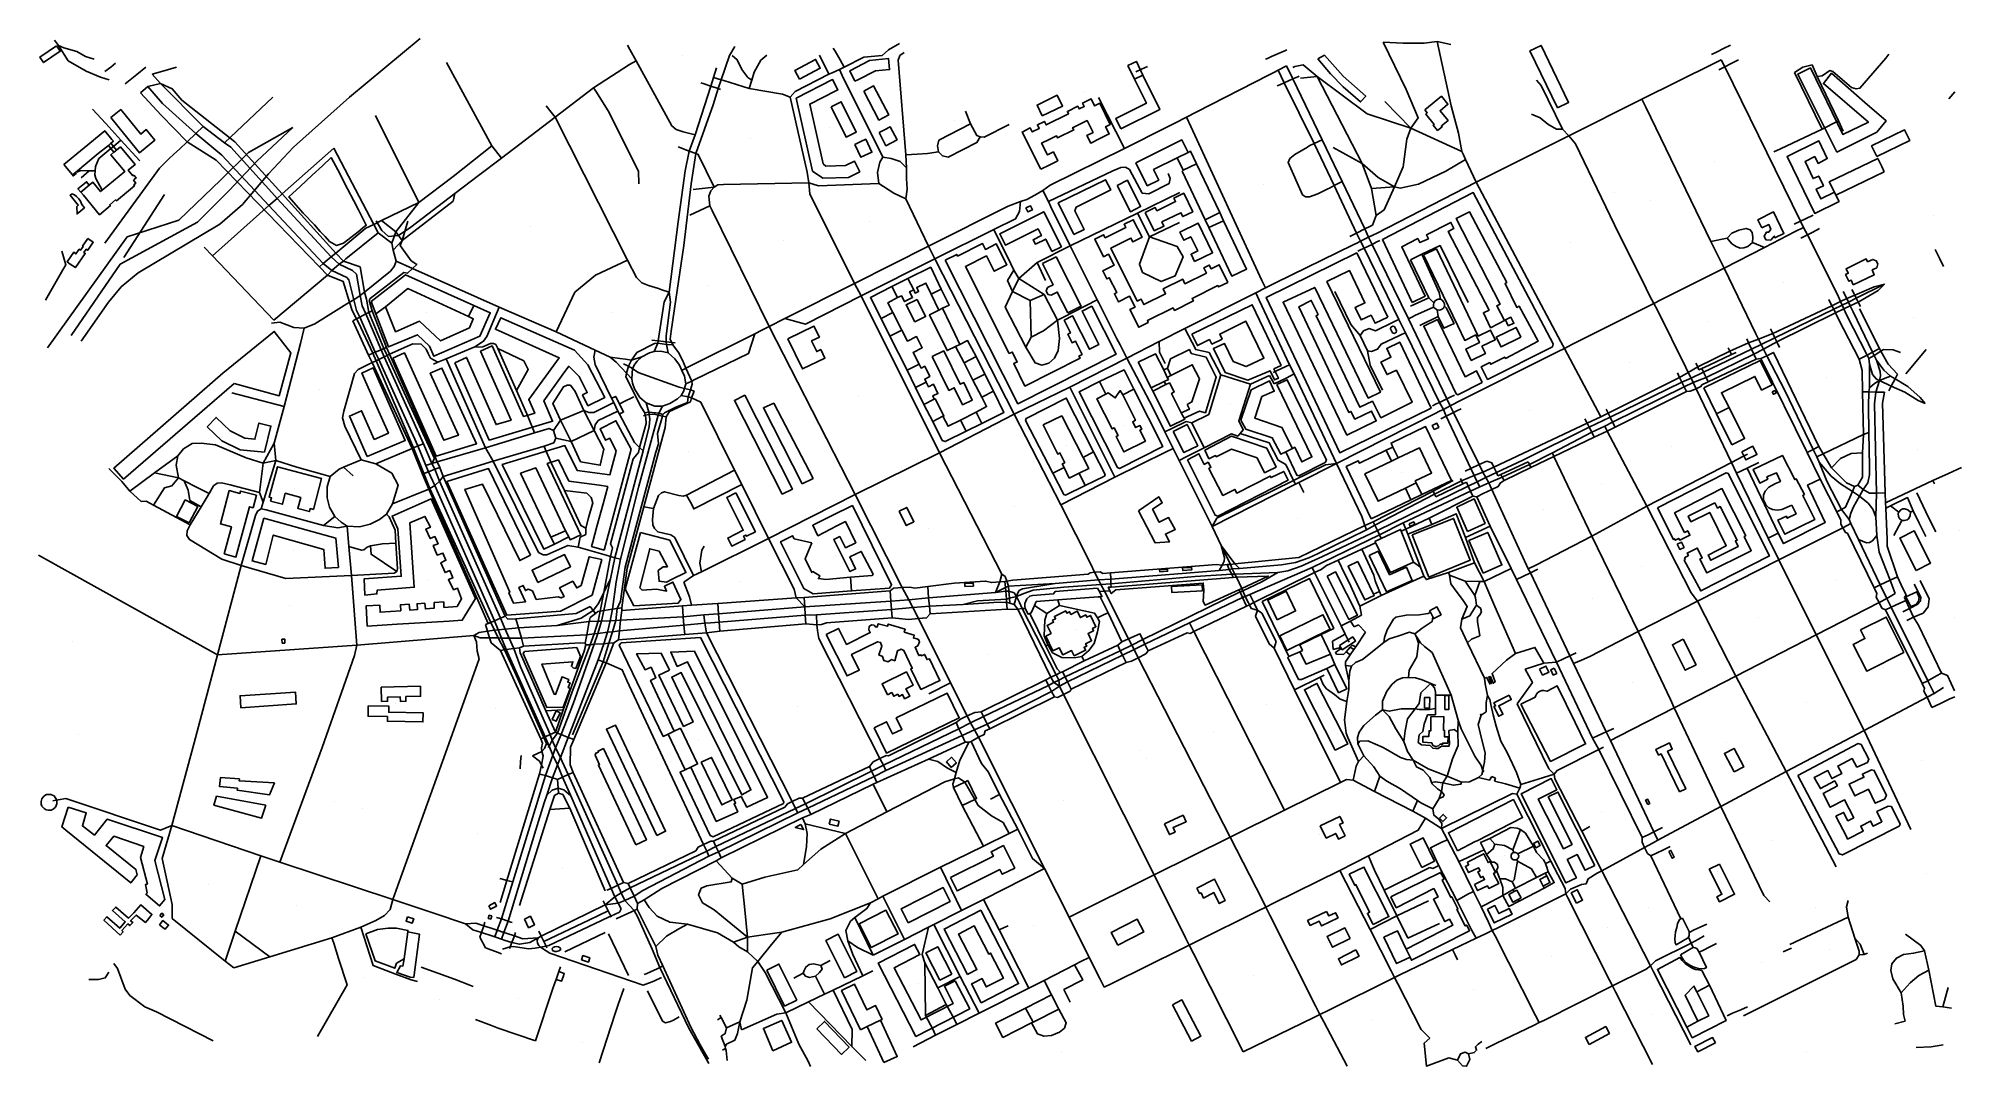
# Model space of a CAD drawing. Extents: x 98467 to 100577, y 79695 to 80823.
import ezdxf

# ---------------------------------------------------------------- set-up
doc = ezdxf.new("R2010")
doc.units = 0
for name, color, linetype in [('buildings', 7, 'Continuous'), ('places', 7, 'Continuous'), ('roads', 7, 'Continuous')]:
    doc.layers.add(name, color=color, linetype=linetype)

msp = doc.modelspace()

# ---------------------------------------------------------------- linework, layer by layer
at = {"layer": 'buildings'}
for points in [[(98486.6, 80814.6), (98490.8, 80808.6), (98472.6, 80796.2), (98468.5, 80802.2)], [(99870.5, 80800.3), (99877.6, 80804.1), (99898.1, 80781.2), (99923, 80759.3), (99917.4, 80753), (99898.3, 80769.6), (99884.2, 80783.7)], [(100133.4, 80746.6), (100145.6, 80752.5), (100115.4, 80814.9), (100103.2, 80809)], [(99301.9, 80777.9), (99296.8, 80787.5), (99319.5, 80799.6), (99324.6, 80790)], [(99362.7, 80775.7), (99356.9, 80787), (99378.8, 80798.4), (99399.6, 80800.5), (99400.6, 80788.4), (99385.1, 80787.2), (99365.9, 80777.4)], [(99654.5, 80723.6), (99697.1, 80744.6), (99678.5, 80782.2), (99669.5, 80777.8), (99682.5, 80751.5), (99648.9, 80734.9)], [(99662.1, 80792.9), (99669.5, 80777.8), (99678.5, 80782.2), (99671.5, 80797.4)], [(100439.7, 80697.9), (100396.9, 80783.4), (100410.8, 80790.3), (100446.3, 80717.4), (100474.4, 80730.7), (100425.1, 80773.2), (100434, 80784.4), (100470.7, 80752.4), (100493.9, 80732.3), (100483.6, 80719.8)], [(99298.2, 80757.1), (99338.1, 80777.5), (99343.9, 80766.1), (99341.7, 80765.2), (99313.1, 80750.6), (99327.8, 80685.2), (99330.8, 80682.6), (99352.2, 80683.3), (99362.2, 80688), (99368, 80676.4), (99355.6, 80670.2), (99327.6, 80669.5), (99316.2, 80677.2)], [(99372.4, 80764.9), (99383.1, 80770.5), (99399.7, 80738.7), (99389, 80733.1)], [(99568.2, 80737.7), (99590.4, 80748.4), (99584.5, 80760.4), (99562.4, 80749.6)], [(98546.2, 80735.8), (98560.1, 80718.7), (98577.6, 80697.3), (98594.5, 80711), (98585.1, 80722.6), (98579.2, 80717.8), (98557.3, 80744.7), (98551.8, 80740.3)], [(99336.5, 80747.8), (99347.6, 80753.2), (99364, 80719.9), (99353, 80714.5)], [(99566.7, 80679.4), (99546, 80720), (99555, 80724.5), (99557.1, 80720.1), (99564.8, 80723.9), (99562.8, 80727.9), (99570.6, 80731.7), (99572.5, 80727.8), (99597, 80740), (99595.7, 80742.6), (99607.1, 80748.3), (99608.6, 80745.3), (99614.2, 80748), (99612.3, 80751.8), (99621.7, 80756.5), (99625.6, 80748.7), (99631.2, 80751.5), (99642.7, 80728.4), (99637.6, 80725.8), (99641.6, 80717.9), (99631.4, 80712.8), (99621.3, 80707.8), (99617.1, 80716.2), (99623.9, 80719.5), (99617.4, 80732.6), (99609.4, 80728.7), (99601.5, 80724.7), (99602.7, 80722.3), (99585, 80713.5), (99583.7, 80716), (99575.6, 80711.9), (99567.5, 80707.9), (99574, 80695), (99580.4, 80698.2), (99585.2, 80688.5), (99575.8, 80683.8)], [(99987.8, 80744.3), (100006, 80759.2), (100013.2, 80750.4), (100004.6, 80743.4), (100013.4, 80732.7), (100006, 80726.7), (100006.8, 80725.8), (100001.9, 80721.7), (99997.1, 80727.4), (99998.2, 80728.3), (99988.9, 80739.6), (99990.5, 80741)], [(98494.8, 80684.4), (98517.1, 80702.8), (98539.7, 80721.4), (98547.6, 80711.8), (98549.2, 80710), (98546.5, 80707.8), (98543.6, 80705.4), (98532.6, 80696.3), (98507.5, 80675.6), (98504.3, 80672.9)], [(99389.1, 80719.4), (99394.9, 80722.5), (99401.2, 80725.8), (99408.8, 80711.5), (99396.7, 80705)], [(100483.7, 80693.2), (100478, 80704.7), (100514.2, 80722.3), (100519.8, 80710.8)], [(98557.1, 80703.9), (98552.7, 80700.3), (98551.3, 80699.1), (98549.8, 80697.9), (98546.3, 80695), (98561.6, 80676.6), (98537, 80656.3), (98535.1, 80654.7), (98526.6, 80665), (98522.7, 80661.8), (98513.4, 80654.1), (98516.3, 80650.6), (98533.9, 80629.3), (98545.9, 80639.3), (98545.1, 80640.2), (98551.6, 80645.6), (98552.4, 80644.7), (98572.3, 80661.1), (98571.4, 80662.1), (98573.9, 80664.1), (98571.2, 80667.4), (98572, 80668), (98574, 80669.7), (98571.5, 80672.7), (98570.6, 80672), (98565.5, 80678.2), (98573.1, 80684.5)], [(98546.5, 80707.8), (98543.6, 80705.4), (98546.5, 80701.9), (98549.8, 80697.9), (98551.3, 80699.1), (98552.7, 80700.3), (98549.4, 80704.3)], [(99362.6, 80706.4), (99369.1, 80709.5), (99374.6, 80712.1), (99381.3, 80697.9), (99369.3, 80692.3)], [(99670.9, 80686.1), (99683.4, 80661.1), (99696, 80667.4), (99690.3, 80678.8), (99716.2, 80691.8), (99728.2, 80697.6), (99721.4, 80711.3)], [(99716.2, 80691.8), (99728.2, 80697.6), (99730.8, 80698.9), (99737.5, 80685.2), (99722.8, 80678.1)], [(100438.7, 80650.7), (100442.3, 80643.9), (100415.7, 80630.8), (100385.3, 80693.1), (100420.1, 80710.3), (100429.4, 80690.9), (100419.3, 80685.6), (100415.7, 80693), (100405.1, 80687.7), (100413.7, 80668.9), (100420, 80671.7), (100425.1, 80661), (100417.3, 80657.4), (100422.3, 80646.6), (100437.1, 80654)], [(98504.3, 80672.9), (98505, 80671.9), (98508.3, 80674.5), (98507.8, 80675.1), (98507.5, 80675.6)], [(98788.2, 80692.2), (98795.2, 80678.6), (98806, 80657.8), (98812.8, 80644.4), (98817.9, 80634.6), (98826.5, 80617.8), (98822.4, 80614.5), (98817.6, 80610.7), (98809.8, 80604.5), (98801.5, 80598), (98793.9, 80595.6), (98786.4, 80599.8), (98781.4, 80605.4), (98776, 80611.1), (98769.6, 80618.2), (98757.4, 80631.2), (98741.6, 80648.8), (98754, 80660.4), (98767.3, 80672.7), (98778.5, 80683)], [(99721.8, 80677), (99746.9, 80623.7), (99763.1, 80631.6), (99737.5, 80685.2), (99722.8, 80678.1)], [(100491.8, 80676.3), (100438.7, 80650.7), (100437.1, 80654), (100431.6, 80665.3), (100484.7, 80691), (100489.1, 80682.1)], [(98517.3, 80663.4), (98519.7, 80665.4), (98522.7, 80661.8), (98513.4, 80654.1), (98510.3, 80657.6)], [(99602.7, 80607.6), (99585.7, 80642.2), (99637.7, 80667.6), (99643.2, 80656.6), (99605.4, 80637.7), (99604, 80633.7), (99614, 80613.1)], [(99650.3, 80661.4), (99661.5, 80667.1), (99676.1, 80638.3), (99664.8, 80632.6)], [(98503.4, 80652.1), (98506.3, 80651.1), (98508.8, 80649.2), (98511.1, 80646.8), (98512.9, 80644.1), (98514.6, 80640.5), (98517.4, 80637), (98509.3, 80630.3), (98509.2, 80638.5), (98510.6, 80639.7), (98501.7, 80650.7)], [(99550.3, 80636.9), (99555.1, 80639.2), (99557.3, 80634.7), (99552.5, 80632.4)], [(99681.2, 80631.8), (99692.1, 80637.1), (99693.9, 80633.6), (99714.5, 80643.7), (99712.6, 80647.5), (99723.4, 80652.8), (99733.3, 80632.6), (99722.3, 80627.3), (99720.2, 80631.5), (99699.5, 80621.4), (99701.7, 80616.9), (99691, 80611.7)], [(99974, 80533.2), (99941.3, 80602.1), (100041, 80653.6), (100128.5, 80487.6), (100127.8, 80484.6), (100056.7, 80448.8), (100049.7, 80462.7), (100059, 80467.3), (100060.1, 80465.3), (100075.6, 80473.3), (100076.3, 80471.7), (100112.2, 80490.8), (100091.5, 80529), (100088.7, 80527.7), (100075.8, 80554.1), (100077.7, 80555.2), (100036.7, 80632.6), (100022.4, 80625.2), (100070.5, 80531.4), (100066.7, 80529.5), (100075.2, 80513.3), (100059.9, 80505.4), (100052.1, 80521.8), (100058.3, 80524.8), (100013.5, 80611), (100019.7, 80614.3), (100016.5, 80620.9), (99989.5, 80607.2), (99991.7, 80602.9), (99982.4, 80598.7), (99980.1, 80603.1), (99962.6, 80594.2), (99988.2, 80540)], [(99578.8, 80589.1), (99571.9, 80602.7), (99560.6, 80597.1), (99558.1, 80601.9), (99567.2, 80606.5), (99563.6, 80613.7), (99527.9, 80595.9), (99521.5, 80608.5), (99569.8, 80632.6), (99589.1, 80594.2)], [(99771.9, 80555.2), (99761.6, 80550.1), (99760.9, 80551.6), (99732.6, 80537.5), (99733.9, 80534.8), (99713.1, 80524.4), (99711.7, 80527.2), (99683.5, 80513.2), (99684.5, 80511.2), (99674, 80505.9), (99664.3, 80525.3), (99669.9, 80528), (99664, 80539.9), (99651.7, 80533.8), (99647.3, 80542.7), (99649.8, 80543.9), (99641.7, 80560.2), (99639.1, 80558.9), (99634.6, 80567.9), (99646.9, 80573.9), (99640.9, 80586), (99635.4, 80583.3), (99625.8, 80602.6), (99635.5, 80607.4), (99637.2, 80604.1), (99659.8, 80615.3), (99658, 80618.8), (99668, 80623.8), (99677.6, 80604.6), (99667.4, 80599.6), (99665.4, 80603.7), (99643.4, 80592.8), (99672.3, 80534.7), (99676.6, 80536.9), (99679.7, 80530.8), (99703.5, 80542.6), (99700.8, 80548.2), (99722.2, 80558.8), (99724.7, 80553.6), (99748.2, 80565.3), (99745.3, 80571.1), (99751.4, 80574.2), (99753.5, 80570), (99762.4, 80574.4)], [(99735.2, 80578.1), (99731.4, 80586), (99738.7, 80589.6), (99731.1, 80605.2), (99723.4, 80601.4), (99719.1, 80610.3), (99739.2, 80620), (99755, 80587.6)], [(99746.9, 80623.7), (99750.9, 80615.2), (99767.1, 80622.8), (99763.1, 80631.6)], [(99767.1, 80622.8), (99750.9, 80615.2), (99776.1, 80562), (99792.3, 80569.7)], [(100357.4, 80615), (100353.1, 80623.6), (100370.5, 80632.4), (100381.8, 80608.8), (100372, 80604.1), (100371.1, 80605.9), (100367.3, 80601.5), (100362.1, 80601.9), (100360.2, 80606), (100362.6, 80610.1), (100365.2, 80610.2), (100367.4, 80613.5), (100365.3, 80618.6)], [(98521.2, 80603.3), (98515.3, 80594.8), (98515.8, 80594.5), (98513.1, 80590.5), (98511.6, 80591.5), (98508.1, 80586.4), (98505.6, 80588.2), (98498.3, 80577.7), (98501.8, 80575.3), (98507.5, 80571.3), (98518.3, 80586.9), (98516.8, 80587.9), (98519.3, 80591.5), (98521, 80590.4), (98527.1, 80599.2)], [(99461.8, 80579.6), (99474.3, 80585.9), (99475.3, 80584), (99502.6, 80597.7), (99505.8, 80591.3), (99517.7, 80597.3), (99529.3, 80574.4), (99515.4, 80567.4), (99506.9, 80584.1), (99483.8, 80572.5), (99532, 80477.2), (99535.2, 80478.8), (99540.7, 80468), (99536.8, 80466.1), (99549.2, 80441.5), (99609.7, 80471.9), (99608.4, 80474.4), (99611.9, 80476.2), (99604.5, 80490.7), (99600.8, 80488.9), (99596.1, 80498.3), (99599.1, 80499.8), (99592.2, 80513.6), (99601.5, 80518.3), (99619.9, 80481.9), (99630.3, 80487.2), (99611.9, 80523.7), (99622.5, 80529), (99649.1, 80476.4), (99541.3, 80422.1)], [(99986.4, 80585.2), (100000.5, 80591.9), (100046.5, 80496.3), (100060, 80502.8), (100065.1, 80492.2), (100050.4, 80485.2), (100054.3, 80477), (100038.8, 80469.6), (100032.9, 80482.1), (100047.7, 80489.2), (100043.7, 80497.5), (100031.6, 80491.6), (100023.9, 80507.5)], [(99427.1, 80547.1), (99420.8, 80559.4), (99445.8, 80571.8), (99457.4, 80547.7), (99446.1, 80542.3), (99440.5, 80554.3), (99430.5, 80549.5), (99432.5, 80545.3), (99428.6, 80543.5)], [(99568.5, 80576), (99583.4, 80583), (99610.7, 80528.9), (99596.3, 80521.8), (99584.6, 80544.5), (99578, 80541.2), (99574.3, 80541.9), (99572.3, 80545.9), (99573.9, 80549.4), (99580.2, 80552.6)], [(99947.1, 80517), (99933.2, 80510.3), (99928.9, 80519.2), (99918, 80514), (99911.4, 80527.6), (99922.1, 80532.7), (99905.1, 80568), (99880.4, 80556.1), (99939.1, 80434.7), (99925.7, 80428.3), (99867, 80549.7), (99832.4, 80533.3), (99902.4, 80387.8), (99934.6, 80403.3), (99929.4, 80414.1), (99910.9, 80405.3), (99906.8, 80413.7), (99904.3, 80412.5), (99849.8, 80528.5), (99863.3, 80535.4), (99870.8, 80519.9), (99868.6, 80518.6), (99916.4, 80418.3), (99930.3, 80424.9), (99939.7, 80406.7), (99973.8, 80423.7), (99956.7, 80458.8), (99946.5, 80454), (99939.6, 80467.7), (99950.7, 80473.2), (99946, 80482.8), (99960.3, 80489.7), (99994.8, 80417.3), (99894.6, 80368.4), (99813.9, 80538.6), (99913.1, 80587.5)], [(100457.8, 80552.4), (100455.6, 80557.5), (100453, 80556.4), (100449.5, 80563.7), (100452.3, 80565.1), (100449.9, 80570.1), (100472.1, 80580.8), (100473.6, 80577.7), (100479.2, 80580.4), (100483.1, 80578.8), (100484.9, 80575.6), (100483.6, 80571.2), (100478.6, 80568.8), (100480.9, 80563.6)], [(98832.1, 80534.1), (98869.7, 80563.3), (98944.4, 80529.9), (98938.7, 80517.7), (98872.1, 80548.3), (98847.7, 80528.5), (98837, 80520.6)], [(99409.5, 80538.4), (99398.9, 80532.9), (99404.4, 80522.2), (99391.3, 80515.6), (99379.7, 80538.4), (99403.3, 80550.5)], [(99403.3, 80550.5), (99420.8, 80559.4), (99427.1, 80547.1), (99422.6, 80544.8), (99425.8, 80538.6), (99416.9, 80534.1), (99413.6, 80540.5), (99409.5, 80538.4)], [(98837, 80520.6), (98847.7, 80528.5), (98858.7, 80501.1), (98884.8, 80512.5), (98907.9, 80490.9), (98939.7, 80505.3), (98944, 80515.2), (98938.7, 80517.7), (98944.4, 80529.9), (98962.5, 80521.9), (98951.2, 80496.2), (98900.7, 80474.2), (98895.9, 80485.2), (98882.8, 80497.7), (98851, 80484.3)], [(99430.8, 80536.4), (99440.2, 80517.7), (99428.5, 80511.9), (99418.7, 80530.4)], [(99457.4, 80547.7), (99466.1, 80530.3), (99458.6, 80526.7), (99454.8, 80524.8), (99446.1, 80542.3)], [(99732.1, 80498.2), (99798.5, 80530.7), (99830.1, 80464.1), (99822.2, 80460.3), (99827.3, 80450.1), (99823.1, 80448.2), (99818.3, 80458.3), (99793.8, 80447.8), (99768.8, 80456.3), (99755.9, 80482.5), (99768.1, 80488.1), (99777.6, 80468.5), (99792, 80462.8), (99811.4, 80472.1), (99791.5, 80512.5), (99762.8, 80498.4), (99765.4, 80493), (99754.3, 80487.5), (99751.5, 80492.5), (99738.4, 80485.9)], [(98923.6, 80467.1), (98936.6, 80472.9), (98969, 80399.3), (98985.5, 80404.1), (98952, 80479.7), (98964.6, 80485.4), (98999.2, 80408.1), (99006.9, 80410.4), (99011.4, 80411.7), (99004.8, 80426.7), (99038.3, 80472.4), (98968.2, 80503.8), (98974, 80516.3), (99055, 80480.9), (99069.7, 80464.9), (99088.1, 80428.8), (99069.7, 80419.9), (99063.9, 80431.7), (99068.9, 80434.4), (99060.2, 80451.9), (99048.6, 80463.1), (99042.7, 80455), (99021.5, 80425.3), (99030.9, 80402.8), (98961.2, 80382.3)], [(99289, 80493.3), (99317.6, 80507.2), (99323.6, 80495.2), (99315, 80491), (99320.7, 80479.3), (99325.2, 80481.6), (99329.8, 80472.2), (99305.3, 80460.3)], [(99391.3, 80515.6), (99404.4, 80522.2), (99414.2, 80502.7), (99401.1, 80496)], [(99458.6, 80526.7), (99463.1, 80517.6), (99472.2, 80498.9), (99477.9, 80487.2), (99473, 80484.8), (99463.8, 80480.3), (99444.5, 80519.7), (99454.8, 80524.8)], [(99954.4, 80506.8), (99956.8, 80502), (99956.5, 80500.4), (99954.4, 80499.2), (99952.3, 80499.7), (99950.1, 80504.3), (99950.5, 80505.9), (99952.8, 80507.2)], [(100050.7, 80445.4), (100024, 80432), (100022.3, 80432.9), (99986.6, 80507.1), (100001.7, 80514.4), (100008.6, 80500.2), (100032, 80451.7), (100044.4, 80458.2)], [(100079.3, 80507.4), (100076.2, 80514), (100082.3, 80516.9), (100085.5, 80510.3)], [(98681.6, 80444.2), (98731.1, 80430.9), (98743.7, 80477.9), (98725.6, 80501.4), (98669.1, 80455.5), (98549.6, 80351.4), (98560.4, 80339.4)], [(99419.8, 80458.9), (99401.1, 80496), (99414.2, 80502.7), (99420.2, 80490.8), (99430.2, 80495.8), (99436.5, 80483.5), (99426.5, 80478.4), (99433.1, 80465.4)], [(99482.3, 80466.8), (99473, 80484.8), (99477.9, 80487.2), (99486.3, 80491.3), (99495.5, 80473.7)], [(100093.1, 80494.9), (100087.9, 80505.7), (100066.2, 80495.2), (100071.5, 80484.4)], [(98855.7, 80472), (98868.4, 80477.8), (98911.5, 80382), (98927.6, 80387.5), (98896.8, 80455.6), (98909.6, 80461.2), (98947.4, 80378), (98903.2, 80364.7)], [(99419.8, 80458.9), (99433.1, 80465.4), (99435.2, 80461.2), (99439.3, 80463.2), (99444.8, 80452), (99439.2, 80449.2), (99440.9, 80445.7), (99429.1, 80440)], [(99447.5, 80473.8), (99460.2, 80480), (99478.2, 80443.4), (99482, 80445.2), (99491.4, 80426.1), (99480.8, 80420.9), (99471.6, 80439.6), (99465.8, 80436.7)], [(99495.5, 80473.7), (99505.3, 80454.4), (99492.1, 80447.9), (99482.3, 80466.8)], [(99673.4, 80467.5), (99692.5, 80476.8), (99701.4, 80459.3), (99705.3, 80451), (99706.6, 80448.8), (99702, 80446.6), (99687.7, 80439.5)], [(99727.2, 80421.2), (99732.3, 80424.1), (99740.8, 80449.5), (99732.7, 80464.9), (99709.3, 80452.9), (99705.5, 80461.2), (99708.8, 80471.2), (99729.5, 80481.5), (99731.6, 80477.3), (99747.8, 80473.1), (99759.1, 80451.2), (99757.6, 80446.4), (99747.1, 80412.2), (99740.6, 80414), (99723.8, 80406.1), (99720.7, 80412.2), (99729.6, 80416.1)], [(100294.1, 80439.6), (100355.8, 80469.4), (100368.8, 80442.9), (100357.2, 80437.1), (100350, 80452), (100313.2, 80434.2), (100321.6, 80417.8), (100307.9, 80411)], [(98827.6, 80364.3), (98869.4, 80381.8), (98834.2, 80461.3), (98821.6, 80455.7), (98837.1, 80420.8), (98850.9, 80389.7), (98835.4, 80382.9), (98821.5, 80414.4), (98808, 80408.5)], [(99438.4, 80421.3), (99429.1, 80440), (99440.9, 80445.7), (99443.3, 80440.7), (99448.7, 80443.4), (99453.6, 80433.3), (99448, 80430.6), (99449.7, 80427.1)], [(99505.3, 80454.4), (99514.6, 80436), (99501.8, 80429.2), (99492.1, 80447.9)], [(99631.1, 80446.3), (99638, 80432.6), (99628.1, 80427.6), (99644.9, 80394.4), (99647.2, 80395.5), (99651.4, 80387.2), (99649.2, 80386.1), (99657.7, 80369.2), (99681.4, 80381.1), (99675.3, 80393.2), (99677.3, 80394.2), (99675.2, 80398.2), (99670.6, 80395.9), (99667.4, 80402.4), (99670.4, 80403.9), (99656.4, 80431.7), (99668.7, 80438), (99700.3, 80375.1), (99652.9, 80351.2), (99650.6, 80352.1), (99608.5, 80435)], [(99668.7, 80438), (99658, 80459.1), (99631.1, 80446.3), (99638, 80432.6), (99640.3, 80434), (99648.3, 80428.5), (99653.8, 80436.6), (99656.4, 80431.7)], [(99689.5, 80436), (99687.7, 80439.5), (99702, 80446.6), (99703.7, 80443)], [(99689.5, 80436), (99703.7, 80443), (99707.7, 80445), (99712.9, 80435.1), (99710.1, 80433.4), (99720.7, 80412.2), (99723.8, 80406.1), (99724.4, 80405), (99708.9, 80397.4)], [(99709.3, 80452.9), (99705.3, 80451), (99701.4, 80459.3), (99705.5, 80461.2)], [(99786.1, 80403.9), (99797.2, 80437.4), (99817.3, 80447.2), (99822.6, 80435.8), (99809.2, 80429.9), (99801.5, 80406.1), (99831, 80395.9), (99842.6, 80373.1), (99835.2, 80369.2), (99829.8, 80366.7), (99820.4, 80384.6), (99791.3, 80394.1)], [(99825.5, 80443), (99836.9, 80448.4), (99879.9, 80360.3), (99878.4, 80357.5), (99849.7, 80343), (99847.4, 80343.8), (99835.2, 80369.2), (99842.6, 80373.1), (99845.1, 80374.3), (99853, 80358.3), (99863.9, 80363.7)], [(99282.7, 80322.8), (99230.5, 80425.8), (99241.8, 80431.4), (99294, 80328.5)], [(99304.9, 80334.3), (99262.3, 80417.6), (99273.5, 80422.6), (99316.7, 80340.2)], [(99448.1, 80402.6), (99438.4, 80421.3), (99449.7, 80427.1), (99450.5, 80427.5), (99460.2, 80408.8), (99459.1, 80408.3)], [(99514.6, 80436), (99526.1, 80412.6), (99502, 80400.6), (99495.6, 80413), (99507.1, 80418.9), (99501.8, 80429.2)], [(99624.5, 80369.4), (99594.5, 80428.2), (99550.6, 80406), (99549.9, 80403.7), (99579.7, 80346.1), (99592.3, 80352), (99590.1, 80356.1), (99592.8, 80357.3), (99587.5, 80368.1), (99585.1, 80366.9), (99569.2, 80398.8), (99589.5, 80408.8), (99612.9, 80363.2)], [(100368.9, 80435.3), (100371.7, 80436.6), (100373.1, 80433.8), (100370.3, 80432.4)], [(98652, 80396.8), (98661.8, 80407.1), (98677.1, 80392.4), (98693.2, 80384.2), (98704.4, 80383.1), (98708.8, 80400.8), (98722, 80397.6), (98714.8, 80369), (98688.1, 80371.6), (98668.2, 80381.5)], [(99087.6, 80261.6), (99073.7, 80265.4), (99075.1, 80270.6), (99079.6, 80287.3), (99086.3, 80312.5), (99091.4, 80331.5), (99082.3, 80332.7), (99048.8, 80337.2), (99037.3, 80360.4), (99025.1, 80356.4), (99061.8, 80278.3), (99050.2, 80272.9), (99048.7, 80276), (99045.3, 80282.9), (99012.5, 80351.7), (98995.8, 80345.9), (99029.2, 80275.9), (99032.9, 80268.2), (99021.2, 80262.5), (98975.7, 80355.4), (99044.4, 80376.2), (99057.8, 80348.9), (99093.8, 80344.3), (99100.7, 80370.2), (99093.7, 80384.3), (99089.1, 80382.1), (99083, 80394.4), (99100.5, 80403.5), (99117.1, 80372.4)], [(99484.7, 80392), (99461.8, 80380.6), (99458.4, 80381.8), (99448.1, 80402.6), (99459.1, 80408.3), (99464.9, 80397.4), (99478.4, 80404.1)], [(99502, 80400.6), (99484.7, 80392), (99478.4, 80404.1), (99495.6, 80413)], [(100324.8, 80377), (100338.6, 80383.9), (100321.6, 80417.8), (100307.9, 80411)], [(99711.8, 80391.8), (99727.1, 80399.4), (99738.7, 80376.1), (99723.5, 80368.5)], [(99746.4, 80371.2), (99775.6, 80386.4), (99814.5, 80373.5), (99824.7, 80352.7), (99815.7, 80348.3), (99812.1, 80346.5), (99803.9, 80362.6), (99775.6, 80372.2), (99759.1, 80364), (99758.3, 80365.3), (99751, 80361.8)], [(99958.7, 80362.7), (99952.9, 80374.6), (99950.9, 80378.9), (99988.7, 80397), (100017, 80338.1), (99984.6, 80322.6), (99978.5, 80335.2), (99977.4, 80337.5), (99995.3, 80346.1), (99982, 80373.9)], [(99998.1, 80393.8), (99996, 80398.4), (100001.1, 80400.7), (100003.2, 80396.1)], [(99615.1, 80332.4), (99636.3, 80342.6), (99637.1, 80344.5), (99624.5, 80369.4), (99612.9, 80363.2), (99619.2, 80351), (99608.6, 80346)], [(99727.6, 80360.5), (99740, 80367.2), (99745.9, 80355.6), (99750.1, 80357.9), (99753.2, 80352.4), (99750.9, 80351.1), (99766.4, 80321.6), (99779.5, 80328.2), (99781.5, 80324.2), (99818.3, 80342.7), (99819.2, 80341.2), (99833.1, 80347.9), (99838, 80338.3), (99760.8, 80298.9), (99757.9, 80299.9)], [(99929.1, 80296), (99901.6, 80353.2), (99914.8, 80359.5), (99916, 80356.9), (99945.5, 80371), (99951.2, 80359.1), (99922.2, 80345.2), (99936.6, 80315.1), (99966.5, 80329.4), (99972.6, 80316.8)], [(99951.2, 80359.1), (99945.5, 80371), (99952.9, 80374.6), (99958.7, 80362.7)], [(100335.6, 80369.4), (100340, 80360.4), (100352.1, 80366.4), (100347.7, 80375.4)], [(100390.3, 80310.8), (100379.6, 80306.1), (100374.2, 80305.5), (100369.3, 80306.1), (100365.2, 80307.9), (100362.1, 80311.2), (100359.5, 80316.7), (100359.5, 80322), (100361.1, 80326.3), (100365.3, 80330.7), (100372.6, 80334.7), (100377.9, 80337), (100373.5, 80346.5), (100363.2, 80341.8), (100364.1, 80339.5), (100355.2, 80335), (100348.1, 80350.1), (100380.1, 80365.4), (100393.6, 80338.9), (100395.2, 80339.8), (100404.2, 80322.6), (100402.5, 80321.6), (100415.6, 80295.1), (100382.7, 80278.9), (100375.1, 80294.6), (100384.5, 80298.8), (100385.4, 80296.5), (100395.3, 80301.4)], [(98721.6, 80315.3), (98734.5, 80311.8), (98737.7, 80323.9), (98754.7, 80319.4), (98751.4, 80307.4), (98764.2, 80303.9), (98765, 80307.2), (98768.5, 80306.3), (98777.5, 80340), (98729, 80353), (98720, 80319.6), (98722.6, 80318.9)], [(99006.6, 80256.2), (98995, 80250.1), (98953.9, 80334), (98934.7, 80328.1), (98984, 80215.4), (98982.9, 80214.6), (98988, 80203.5), (99001.2, 80204.7), (98994.1, 80220.7), (98998.6, 80222.8), (99001.2, 80217.3), (99004.2, 80218.7), (99008.8, 80217), (99013.1, 80207.6), (99036.9, 80210.4), (99040.3, 80209.1), (99043.5, 80210.7), (99038.6, 80220.1), (99053, 80227.4), (99057.5, 80220.2), (99062.4, 80222.9), (99071.2, 80254.4), (99084.9, 80251.3), (99074.4, 80212.2), (99039.8, 80194.6), (98980.7, 80190.2), (98915.1, 80336.7), (98960.8, 80350.9)], [(99579.7, 80346.1), (99591.9, 80322.5), (99593.6, 80321.8), (99615.1, 80332.4), (99608.6, 80346), (99597.8, 80340.6), (99592.3, 80352)], [(100243, 80308.1), (100318.3, 80346.3), (100320.8, 80345.6), (100365.8, 80255.2), (100290.5, 80216.9), (100272.2, 80250.6), (100273.6, 80251.5), (100272.8, 80253), (100277.1, 80255.7), (100275.8, 80258.3), (100286.7, 80263.9), (100292.2, 80253.1), (100289.6, 80251.8), (100297.4, 80236.5), (100346, 80260.9), (100338.3, 80276.5), (100339.9, 80277.4), (100313.8, 80329.1), (100261.8, 80302.4), (100272.9, 80281), (100276.2, 80282.8), (100278.7, 80277.8), (100267.6, 80272.4), (100266.4, 80274.5), (100262.6, 80272.4), (100261.9, 80274), (100260.5, 80273.4)], [(98628, 80316.7), (98641.6, 80309.5), (98632.1, 80291.4), (98618.5, 80298.6)], [(98670.7, 80257.4), (98683.6, 80254), (98698.4, 80309.1), (98702.3, 80308), (98706, 80321.7), (98688.7, 80326.3), (98688, 80323.7), (98676.3, 80326.8), (98666.5, 80290.3), (98678.7, 80287)], [(98827.7, 80178.3), (98826.6, 80200.4), (98841.3, 80201.4), (98841.8, 80193.4), (98864.4, 80195.1), (98864, 80201.6), (98873.8, 80202.2), (98874.3, 80195.9), (98882.8, 80196.6), (98882.3, 80202.8), (98890.8, 80203.4), (98891.4, 80197.2), (98900.9, 80197.9), (98900.9, 80204.1), (98911.6, 80204.8), (98911.7, 80198.8), (98926.1, 80199.9), (98931.2, 80208.3), (98926.7, 80219.7), (98922.3, 80218.1), (98916.7, 80229.2), (98921.6, 80231.2), (98918.2, 80239.1), (98913, 80237), (98908.2, 80247.5), (98913.9, 80250.4), (98910.7, 80258.3), (98904.4, 80256.1), (98900, 80266.5), (98905.4, 80268.6), (98901.8, 80276.5), (98896.7, 80274.3), (98892, 80284.6), (98896.9, 80286.6), (98890.9, 80298.5), (98874.2, 80291.4), (98879.2, 80220.9), (98838.4, 80217.6), (98838.3, 80213.5), (98825.1, 80212.3), (98824.2, 80230), (98865, 80233), (98861.3, 80284.9), (98854.9, 80298.9), (98897.6, 80317.7), (98946.3, 80208.4), (98931.8, 80184.6), (98917.5, 80183.7), (98860.3, 80180.3)], [(99232.1, 80324.4), (99253.5, 80281.7), (99243.7, 80276.8), (99243.1, 80278), (99240.5, 80276.7), (99242.1, 80273.4), (99227.5, 80266.1), (99223.2, 80274.8), (99240.2, 80283.3), (99222.1, 80319.4)], [(99673.7, 80304.7), (99696, 80320.1), (99699.7, 80313.3), (99689.2, 80306.6), (99696.5, 80292.2), (99706.7, 80297.3), (99714.1, 80284.2), (99703.3, 80279.2), (99707.6, 80270.5), (99691.9, 80269.7)], [(99966.5, 80329.4), (99972.6, 80316.8), (99984.6, 80322.6), (99978.5, 80335.2)], [(100034.7, 80282.1), (100053.9, 80290.8), (100041.8, 80317.9), (100022.8, 80308.5)], [(98714, 80296.8), (98793.2, 80274.6), (98796, 80242.6), (98781.3, 80241.7), (98780, 80262.4), (98724.5, 80278), (98716.4, 80245.9), (98701.2, 80249.7)], [(99357.7, 80231.8), (99381.6, 80233.9), (99382.5, 80235.3), (99369.6, 80260.2), (99357.2, 80254.2), (99363.4, 80241), (99356.9, 80238.2), (99339.4, 80273.4), (99345.9, 80276.5), (99352.3, 80264.2), (99363.5, 80269.6), (99352.2, 80292.9), (99342.8, 80288.1), (99322, 80277.4), (99316.3, 80288.8), (99337.1, 80299.2), (99359.8, 80310.4), (99402.8, 80223.4), (99400.5, 80219.8), (99359, 80216.9)], [(99411, 80304.2), (99419, 80288.4), (99427.4, 80292.6), (99419.5, 80308.4)], [(99973.9, 80278.3), (100019.4, 80296.3), (100037.7, 80250.4), (99992.2, 80232.1)], [(100306, 80313.4), (100308.9, 80307.7), (100311.9, 80309.3), (100330.5, 80272.5), (100328.6, 80271.6), (100331.6, 80265.6), (100301.6, 80250.5), (100298.6, 80256.2), (100318.6, 80266.3), (100300.4, 80303), (100279.8, 80292.7), (100276.8, 80298.7)], [(99032.9, 80268.2), (99048.7, 80276), (99045.3, 80282.9), (99029.2, 80275.9)], [(99127.5, 80281), (99159.4, 80272.5), (99177.2, 80237), (99161.5, 80229.3), (99155.9, 80226.6), (99147.7, 80227.5), (99146.8, 80239.1), (99152.1, 80243.3), (99157, 80243.4), (99147.9, 80260.3), (99137.5, 80263), (99126.8, 80220.1), (99129.1, 80217.6), (99144.9, 80218.7), (99156.1, 80216.7), (99153.7, 80221.9), (99162.9, 80226.5), (99171.8, 80207.5), (99168.9, 80203.6), (99120.2, 80200.5), (99110.7, 80218.6)], [(99315.3, 80269.6), (99307.9, 80252), (99315.5, 80236.9), (99316.6, 80238), (99324.2, 80233.3), (99322.6, 80230.3), (99330.8, 80229.4), (99357.7, 80231.8), (99359, 80216.9), (99317, 80213.8), (99306.6, 80219.5), (99281, 80270.8), (99294.2, 80277.3), (99296.1, 80274)], [(99970.5, 80290.4), (99975.7, 80292.7), (99977, 80289.9), (99971.8, 80287.5)], [(100051.9, 80236.3), (100072.4, 80245.3), (100056.8, 80281), (100036.3, 80272)], [(100526.9, 80239.2), (100508.8, 80274.8), (100524.7, 80282.7), (100542.7, 80247.3)], [(99014.9, 80226.2), (99013, 80230.1), (99008.4, 80239.5), (99044.1, 80256.6), (99050.5, 80243.4)], [(99926.7, 80255.8), (99936.6, 80260.3), (99949.1, 80234.5), (99967.6, 80242.8), (99973.8, 80228.3), (99945.9, 80216)], [(100264.8, 80268.2), (100267.7, 80262.3), (100272.2, 80264.5), (100269.3, 80270.4)], [(99696.9, 80240.1), (99705.4, 80240.8), (99705.6, 80238.5), (99697.1, 80237.8)], [(99722, 80242), (99731.9, 80242.7), (99732.1, 80239.9), (99722.2, 80239.3)], [(99880.7, 80233.1), (99889.9, 80237.7), (99913.9, 80190.2), (99904.6, 80185.6)], [(99914.3, 80249.2), (99931.7, 80213.3), (99932.3, 80212), (99922, 80206.9), (99903.9, 80244.1)], [(99483.3, 80221.6), (99483.1, 80224.9), (99492.5, 80225.4), (99492.6, 80222.1)], [(99710.1, 80221.7), (99743.4, 80223.6), (99743.8, 80217), (99710.4, 80215.1)], [(99809.5, 80205.3), (99861.5, 80230.4), (99888, 80175.8), (99874.1, 80169.2), (99850.6, 80157.8), (99853.6, 80151.6), (99850.7, 80150.2), (99838.8, 80144.9)], [(99825.9, 80185.3), (99846.1, 80194.9), (99835.9, 80216.4), (99815.6, 80206.8)], [(100515.6, 80210.4), (100521, 80199.8), (100526.9, 80202.1), (100529.4, 80205.7), (100530.2, 80209.6), (100527.6, 80215.8)], [(99579.8, 80151.2), (99571.9, 80167.2), (99577.8, 80170.2), (99573.4, 80179), (99580.6, 80182.5), (99579.5, 80184.7), (99582.8, 80186.3), (99581.5, 80188.8), (99593.9, 80194.9), (99595.1, 80192.5), (99598.1, 80194), (99599.5, 80191.1), (99606.6, 80194.7), (99610.1, 80187.6), (99615.9, 80190.5), (99617.1, 80188), (99620.9, 80189.9), (99627.1, 80177.6), (99623.3, 80175.7), (99624.5, 80173.2), (99618.4, 80170.2), (99622.3, 80162.2), (99615.7, 80158.9), (99617, 80156.4), (99614.1, 80155), (99615.7, 80151.8), (99603.3, 80145.7), (99600.4, 80151.5), (99590.7, 80146.8), (99586.8, 80154.6)], [(99836.5, 80151.5), (99828.6, 80167.5), (99876.1, 80190.8), (99884, 80174.8)], [(99331.2, 80169), (99344.6, 80175.8), (99353.4, 80158.2), (99379.5, 80171.2), (99377.8, 80174.3), (99378.4, 80177.9), (99380.8, 80179.7), (99383.7, 80179.4), (99385.6, 80177), (99387.1, 80177.4), (99388.2, 80180.8), (99398.5, 80178.1), (99399.2, 80180.5), (99417.6, 80174.8), (99416.8, 80171.7), (99427.8, 80168.2), (99427, 80165.1), (99429.4, 80164.6), (99432.3, 80163.7), (99433.3, 80161.1), (99431.6, 80156.7), (99428.7, 80155.1), (99432.6, 80146), (99435, 80146.7), (99435.6, 80145.8), (99439, 80147.2), (99441.8, 80141.5), (99444.3, 80142.5), (99455.8, 80118.5), (99435, 80108.8), (99424, 80131.6), (99425.6, 80132.1), (99416.4, 80151.7), (99413.4, 80152.8), (99409.3, 80151), (99406.3, 80140.2), (99402.8, 80141.6), (99399.2, 80139.2), (99394.3, 80140.6), (99392.8, 80145), (99388.8, 80146.7), (99392.1, 80156.2), (99390.8, 80160.3), (99387.5, 80161.2), (99358.9, 80147.2), (99367.4, 80130), (99354.1, 80123.6)], [(99884.3, 80147.4), (99874.1, 80169.2), (99850.6, 80157.8), (99853.6, 80151.6), (99850.7, 80150.2), (99857.6, 80136.6)], [(100465.8, 80174.2), (100494, 80188.2), (100513.3, 80149.4), (100472.6, 80128.9), (100457.8, 80158.1), (100470.6, 80164.5)], [(98737.3, 80159.7), (98737.2, 80161), (98737.1, 80164), (98734.1, 80163.9), (98734.3, 80159.6)], [(99000.1, 80150.5), (99057.4, 80154.8), (99061.6, 80145.1), (99056.6, 80131.7), (99053.7, 80132.5), (99051.7, 80134.3), (99053.3, 80139.1), (99019.3, 80136.6), (99032.6, 80103.5), (99034.3, 80103.4), (99041.3, 80122.7), (99048.7, 80119.7), (99047.6, 80116.7), (99050.1, 80116), (99048.1, 80110.8), (99050.2, 80110), (99042.5, 80089.3), (99024.8, 80089), (98998.6, 80148.1)], [(99159.1, 80129.9), (99149.9, 80148.7), (99123.1, 80147.9), (99132.5, 80130.4), (99139.1, 80133.1), (99144.1, 80121.4), (99138.5, 80118.8), (99164.5, 80063), (99157.7, 80059.8), (99152.4, 80057.4), (99104.1, 80157.2), (99106.2, 80159.9), (99193.1, 80165.6), (99284.5, 79985.5), (99284.1, 79983.9), (99207, 79947.2), (99204, 79948.6), (99170.8, 80018.1), (99176.4, 80020.6), (99182.7, 80023.7), (99210.5, 79964.2), (99234, 79974.8), (99230, 79983.5), (99231.8, 79984.3), (99229.7, 79988), (99238, 79991.5), (99244, 79979.9), (99266.9, 79990.4), (99186.7, 80150.7), (99160.5, 80149.8), (99167.7, 80134.1), (99178.9, 80139.2), (99248.6, 79998.6), (99238.4, 79993.3), (99172.1, 80127.3), (99161.7, 80122.3), (99185.1, 80073.2), (99174.6, 80068.3), (99147.4, 80124.5)], [(99838.8, 80144.9), (99850.7, 80150.2), (99857.6, 80136.6), (99884.3, 80147.4), (99889.3, 80136.2), (99880.2, 80131.8), (99852.5, 80119.6), (99849.3, 80119.9), (99837.4, 80144)], [(99894.3, 80157.1), (99908.8, 80166.4), (99911.8, 80161.8), (99897.3, 80152.4)], [(100271.3, 80163.8), (100285.4, 80135.9), (100273.5, 80129.9), (100259.4, 80157.8)], [(99398.3, 80103), (99392.4, 80114.9), (99419.1, 80128.1), (99426.4, 80113.4), (99418.6, 80109.5), (99422.7, 80101.3), (99417.1, 80098.6), (99414.9, 80103.1), (99411, 80101.1), (99409.7, 80103.6), (99405.2, 80101.3), (99403.1, 80105.4)], [(99893.2, 80105.1), (99902.3, 80109.5), (99889.3, 80136.2), (99880.2, 80131.8)], [(100113.7, 80131), (100120.6, 80134.4), (100123.9, 80127.9), (100117, 80124.5)], [(100129.6, 80132.3), (100132.6, 80126.4), (100128.8, 80124.5), (100125.9, 80130.4)], [(98689, 80088.8), (98688.1, 80101.9), (98748.9, 80106), (98749.8, 80093)], [(98843, 80111.3), (98843.4, 80095.7), (98849.9, 80095.9), (98849.8, 80100.2), (98863.8, 80100.6), (98864, 80095.7), (98870.1, 80095.8), (98870, 80101), (98886.2, 80101.3), (98886, 80112.4)], [(99889.6, 80042.2), (99855.7, 80108.4), (99869.4, 80115.4), (99903.2, 80049.1)], [(100093.3, 80092.6), (100108.9, 80100.3), (100109.5, 80102.2), (100110.4, 80103.7), (100111.7, 80105.3), (100113.8, 80106.6), (100116.1, 80107.5), (100118.4, 80107.5), (100120.2, 80107.2), (100121.9, 80106.9), (100133.1, 80112.6), (100152.7, 80072.5), (100164.2, 80049.1), (100125.8, 80029.9)], [(98828.7, 80090.9), (98828.5, 80079.5), (98849.8, 80079.1), (98849.7, 80074), (98888.7, 80073.2), (98888.9, 80083.2), (98851.3, 80083.9), (98851.4, 80090.4)], [(99034.8, 80085.2), (99039.1, 80083.3), (99035, 80074), (99030.6, 80075.9)], [(99383.7, 80066.8), (99397.4, 80073.4), (99403.9, 80060.1), (99414.1, 80065), (99408, 80077.6), (99463.9, 80104.7), (99477, 80077.8), (99397.2, 80039)], [(99987.4, 80088.5), (99993, 80088.4), (99993.2, 80100), (99987.5, 80100.1)], [(100009.9, 80086.9), (100014.3, 80087), (100014.2, 80102.2), (100009.8, 80102.2), (100009.8, 80100.5)], [(100080.3, 80102.4), (100082.6, 80097.7), (100068.9, 80090.9), (100073.5, 80081.7), (100068.9, 80079.4), (100063.6, 80090), (100065.4, 80090.8), (100063.7, 80094.2)], [(99145.3, 79948.8), (99090, 80065.2), (99099.8, 80069.8), (99155, 79953.4)], [(99171.3, 80066.3), (99190, 80027.1), (99182.7, 80023.7), (99176.4, 80020.6), (99157.7, 80059.8), (99164.5, 80063)], [(100008.6, 80079), (100008.5, 80064.2), (100009.6, 80063.8), (100009.6, 80056.8), (100013.3, 80056.7), (100013.2, 80050), (100007.4, 80050), (100007.4, 80048.7), (100004.6, 80048.9), (100002.9, 80047.1), (100000.1, 80046.1), (99996.7, 80047.4), (99995.5, 80050.1), (99985.7, 80050.9), (99985.7, 80057.4), (99992.3, 80057.4), (99992.6, 80063.6), (99994.5, 80063.6), (99994.5, 80078.8)], [(99122.2, 79938.5), (99081.3, 80025.9), (99082.3, 80026.3), (99077.5, 80036.9), (99078.3, 80038.9), (99081.3, 80040.1), (99080.8, 80041.2), (99086.8, 80043.9), (99133.9, 79944)], [(100267.1, 79996.4), (100247, 80038.1), (100244.3, 80036.8), (100241.3, 80043), (100256.1, 80050.1), (100259.3, 80043.5), (100254.1, 80041), (100274, 79999.7)], [(100327.2, 80018.3), (100316.6, 80038.6), (100327.2, 80044.2), (100337.8, 80023.8)], [(100397.1, 80014.5), (100463.3, 80049.5), (100466.5, 80048.6), (100475, 80032.2), (100473.3, 80028.6), (100461.8, 80023.6), (100456.8, 80033), (100440.9, 80024.8), (100445.2, 80016.6), (100434.5, 80011.1), (100430, 80019.9), (100415.1, 80012.3), (100421.8, 80000.2), (100437.6, 80008.5), (100439.1, 80005.8), (100440.5, 80003.2), (100424.9, 79994.8), (100432.7, 79979.7), (100448.4, 79987.7), (100458.4, 79968.1), (100452, 79964.9), (100447.3, 79974), (100438.9, 79969.7), (100450.3, 79947.5), (100451.7, 79944.7), (100468.9, 79953.5), (100466.1, 79959), (100476.8, 79964.5), (100479.6, 79959), (100489.1, 79963.8), (100483.8, 79974.9), (100496.2, 79980.8), (100499.7, 79980.5), (100509.4, 79961.2), (100508.2, 79958.9), (100446, 79927.3), (100442.3, 79928.6)], [(99194, 80028.9), (99205.3, 80034.3), (99227.9, 79987.6), (99216.7, 79982.2)], [(99468.2, 80023.4), (99474, 80028.5), (99468.7, 80034.4), (99463, 80029.3)], [(98725.9, 80006.6), (98720.5, 79993.3), (98685.1, 79998.2), (98685.2, 80000.5), (98665.6, 80002.4), (98666.6, 80012.1), (98687.4, 80010.7), (98687, 80008.7)], [(100174.4, 79915.9), (100133.8, 79996.3), (100123.2, 79990.9), (100149.4, 79938.9), (100139.9, 79934.1), (100112.3, 79988.6), (100132.7, 79998.9), (100126.6, 80011), (100093.4, 79994.2), (100142.6, 79896.7), (100154.1, 79902.4), (100152.8, 79905), (100144.1, 79922.3), (100155.1, 79927.8), (100163.7, 79910.6)], [(100477.7, 80020.5), (100467.9, 80016), (100469.6, 80012.5), (100453.3, 80005), (100459.5, 79992.1), (100474.5, 79999.3), (100481.9, 79984), (100492, 79988.5), (100494.3, 79992.6), (100480.9, 80020.1)], [(98475.5, 79976.9), (98478.2, 79976.3), (98480.9, 79976.6), (98483.2, 79977.6), (98485.7, 79979.9), (98487.2, 79983.3), (98487.1, 79987.3), (98484, 79992.1), (98480.4, 79993.8), (98475.8, 79993.6), (98472.9, 79991.9), (98470.6, 79989), (98469.8, 79985.9), (98470, 79982.9), (98470.8, 79981), (98471.7, 79979.6), (98473.1, 79978.3)], [(98499.4, 79979.8), (98492.6, 79958), (98496.9, 79954.5), (98568.1, 79896.6), (98575.3, 79905.7), (98573.8, 79911.4), (98541.2, 79937.6), (98549.7, 79948.1), (98582.5, 79936.5), (98579, 79924.6), (98586.5, 79895.4), (98584.2, 79894.9), (98586.3, 79885.8), (98584.9, 79884.2), (98599.8, 79871.4), (98605.5, 79878.4), (98594.6, 79921.1), (98603, 79946.6), (98542.4, 79966.6), (98528.3, 79949.2), (98515.2, 79959.1), (98519.4, 79973.4)], [(98716.5, 79981.8), (98711.7, 79967.7), (98659.5, 79982), (98662.4, 79991.8)], [(100023.7, 79932), (100013.7, 79951.6), (100085, 79988), (100095, 79968.4), (100045.1, 79942.9), (100043.2, 79942)], [(100232.4, 79982.8), (100234.6, 79983.9), (100232.3, 79988.5), (100230.1, 79987.4)], [(99303.2, 79960.9), (99306.3, 79955.1), (99297.1, 79957.4)], [(99334.5, 79961.1), (99335.9, 79966.7), (99345.3, 79964.4), (99343.9, 79958.8)], [(99702.2, 79961.5), (99722.7, 79970.8), (99725.9, 79963.7), (99711.7, 79957.3), (99713.9, 79952.5), (99707.6, 79949.7)], [(99873.2, 79959.2), (99879.7, 79945.8), (99890.1, 79950.9), (99893, 79944.8), (99900.3, 79948.4), (99894.4, 79960.6), (99898.1, 79962.4), (99894.6, 79969.6)], [(100004, 79967.6), (100008, 79971.7), (100011.7, 79968.1), (100007.7, 79964)], [(99467.4, 79902.7), (99514.5, 79926.1), (99512.1, 79930.9), (99525.6, 79937.6), (99537.9, 79913), (99524.2, 79906.1), (99521.6, 79911.3), (99474.7, 79888)], [(99984.6, 79913.6), (99971.9, 79939.3), (99985.9, 79946.2), (99998.6, 79920.6)], [(100109.7, 79935.2), (100107.2, 79939.8), (100112, 79942.5), (100114.5, 79937.8)], [(100042.5, 79894.9), (100053.4, 79900.3), (100051.6, 79903.8), (100049.2, 79902.6), (100046, 79908.9), (100048.5, 79910.1), (100046.9, 79913.3), (100035.8, 79908), (100032.4, 79914.7), (100035.9, 79916.4), (100034.5, 79919.4), (100052.4, 79928.6), (100057.2, 79919), (100059.5, 79920.1), (100065.4, 79908.2), (100063.3, 79907.1), (100068.9, 79895.9), (100058.1, 79890.6), (100056.5, 79893.6), (100045.8, 79888.3)], [(100255.5, 79931.1), (100259.2, 79923.8), (100261.5, 79925), (100257.9, 79932.3)], [(100311, 79917.2), (100299.8, 79911.6), (100313.7, 79884.2), (100308.3, 79881.5), (100311.1, 79876), (100327.7, 79884.3)], [(99737.9, 79891), (99757, 79900.9), (99768.8, 79877.3), (99762.4, 79874.1), (99756.4, 79886), (99745.1, 79880.1), (99742.3, 79885.8), (99740.7, 79885.2)], [(99931, 79851.1), (99924.9, 79863.2), (99927.3, 79864.5), (99912.2, 79894.8), (99911, 79894.2), (99905, 79906.1), (99921.1, 79914.1), (99948.4, 79859.8)], [(99950.4, 79881.6), (99956.5, 79869.5), (99997.7, 79890.4), (100002.3, 79881.3), (99997.3, 79878.7), (100009.8, 79854.2), (100015, 79856.9), (100018.5, 79850.2), (99967.4, 79824.2), (99971.6, 79815.4), (99973.2, 79811.8), (100037, 79844.2), (100033.9, 79850.4), (100032.1, 79849.5), (100022.9, 79867.4), (100024.2, 79868.1), (100017.3, 79881.6), (100016.2, 79881), (100006.7, 79899.8), (100009.1, 79901.1), (100005.2, 79908.2)], [(98960.9, 79871.5), (98967.5, 79875.1), (98969.5, 79871.3), (98963, 79867.8)], [(99420.9, 79853), (99467.1, 79876.3), (99459.4, 79891.5), (99413.2, 79868.2)], [(100154.3, 79874.4), (100148.4, 79885.8), (100155, 79889.2), (100160.9, 79877.8)], [(98556.5, 79839.3), (98538.8, 79855.9), (98542.1, 79859.6), (98556.1, 79847), (98562.2, 79854.1), (98548, 79866.5), (98551.7, 79870.2), (98565.7, 79858.1), (98571.4, 79864), (98579.1, 79872.6), (98591.4, 79862.1), (98589.1, 79859.2), (98586.5, 79855.9), (98584.3, 79853.2), (98574.2, 79861.5), (98568, 79855.2), (98570.5, 79853.2), (98567.2, 79849.9), (98565.1, 79851.8), (98558.5, 79844.4), (98559.8, 79843.2)], [(98599.7, 79850.7), (98603.3, 79847.8), (98605.9, 79845.8), (98609.6, 79850.4), (98603.4, 79855.3)], [(98600, 79860.9), (98602.1, 79863.5), (98604.4, 79861.6), (98602.2, 79859)], [(98871.8, 79859.6), (98878.6, 79857.4), (98877, 79852.7), (98870.3, 79854.9)], [(98961.5, 79861.4), (98964.2, 79860.5), (98963.1, 79857), (98960.4, 79857.8)], [(99000.1, 79857.1), (99004.6, 79847.6), (99011.1, 79850.6), (99006.6, 79860.1)], [(99367.3, 79851.8), (99380.5, 79825.9), (99409.9, 79840.8), (99396.7, 79866.8)], [(99486, 79796.2), (99487.9, 79797.2), (99496.5, 79801.6), (99476.4, 79840.6), (99493.6, 79849.5), (99509.5, 79818.7), (99511.4, 79819.7), (99525.5, 79792.4), (99506.7, 79782.7), (99502.1, 79791.8), (99493, 79787.2), (99490.6, 79785.9), (99501.3, 79765.2), (99542.2, 79786.3), (99500.7, 79866.8), (99460.4, 79846)], [(99650.9, 79828.5), (99643.9, 79842.4), (99672.4, 79856.9), (99679.5, 79842.9)], [(99880.1, 79865.5), (99882.6, 79860.5), (99889.9, 79864), (99892.6, 79858.5), (99874.4, 79849.6), (99871.9, 79854.8), (99861.9, 79850), (99859.2, 79855.4)], [(100056.6, 79867.8), (100064.7, 79871.9), (100069.1, 79863.1), (100080.4, 79868.6), (100083.5, 79862.4), (100064, 79852.8)], [(98826.2, 79841), (98838.7, 79845.6), (98850.4, 79847.2), (98859.6, 79847.1), (98872.2, 79844.6), (98872, 79843.1), (98868, 79813.5), (98859.9, 79808.6), (98857.8, 79803.2), (98836.2, 79811.1)], [(98872, 79843.1), (98885.1, 79840.4), (98878.6, 79793), (98874.7, 79793.2), (98860, 79798.6), (98864.2, 79805.8), (98866.8, 79805.5), (98868, 79813.5)], [(99351.2, 79792.7), (99364.7, 79799.4), (99344.4, 79840.4), (99330.9, 79833.7)], [(99905.8, 79835.7), (99900.1, 79847.4), (99880.7, 79837.9), (99886.5, 79826.2)], [(99967.4, 79824.2), (99957.7, 79844.3), (99942.9, 79837.2), (99956.9, 79808.3), (99971.6, 79815.4)], [(99034.9, 79826.9), (99037.4, 79826.7), (99039.5, 79825.2), (99039.7, 79823.3), (99037.9, 79822.1), (99035.2, 79821.5), (99033.3, 79821.5), (99031, 79822.4), (99030.4, 79824.6), (99031.6, 79825.7), (99033.1, 79826.7)], [(99062.6, 79812.2), (99064.2, 79817), (99071.7, 79814.6), (99070.2, 79809.8)], [(99472.7, 79789.4), (99488.6, 79758.7), (99429.6, 79728.3), (99388.2, 79808.7), (99428.1, 79829.3), (99434, 79818.1), (99405.8, 79803.6), (99435.3, 79746.5), (99470.5, 79764.6), (99460.9, 79783.3)], [(99468.8, 79796.7), (99453.5, 79826.7), (99440.5, 79820.1), (99455.8, 79790.2)], [(99912.3, 79823.2), (99915.7, 79816.5), (99896.4, 79806.7), (99893, 79813.5)], [(100275.3, 79738.7), (100287.4, 79745.1), (100273.5, 79773.5), (100283.1, 79783.6), (100286.1, 79777.4), (100300.3, 79784.4), (100291.7, 79800.8), (100288.1, 79801.2), (100284.7, 79801.9), (100281.9, 79802.8), (100278.1, 79805), (100273.6, 79808.3), (100270, 79811.6), (100267.7, 79814.8), (100243, 79801.9)], [(99265.9, 79801), (99285.5, 79761.6), (99298.9, 79768.3), (99279.3, 79807.7)], [(99368.7, 79735.7), (99376.2, 79739.3), (99390.7, 79746.2), (99392.5, 79747.1), (99385.3, 79762.1), (99375.7, 79757.5), (99362.2, 79785.5), (99348, 79778.7)], [(99711.1, 79763.1), (99731.9, 79723.2), (99742.1, 79728.6), (99721.4, 79768.4)], [(100286.1, 79777.4), (100300.3, 79784.4), (100318.5, 79745.9), (100281.2, 79726.9), (100275.3, 79738.7), (100287.4, 79745.1), (100299.3, 79750.8)], [(99272.6, 79712.7), (99293.1, 79722), (99282.3, 79745.9), (99262.3, 79737.1)], [(99320.8, 79736.7), (99329.1, 79744.8), (99356.3, 79716.7), (99347.9, 79708.7)], [(99394.4, 79699.6), (99376.2, 79739.3), (99390.7, 79746.2), (99409, 79706.3)], [(100168.2, 79719.6), (100164.1, 79727.2), (100186.3, 79739.2), (100190.4, 79731.6)], [(100306.6, 79721.2), (100287.2, 79711.5), (100284.2, 79717.4), (100303.6, 79727.1)]]:
    msp.add_lwpolyline(points, close=True, dxfattribs=at)
at = {"layer": 'places'}
for p, q in [((99173.2, 80803.7), (99173.2, 80803.7)), ((99389.4, 80761.3), (99389.4, 80761.3)), ((99613.1, 80763.3), (99613.1, 80763.3)), ((100445.4, 80744.6), (100445.4, 80744.6)), ((99335.2, 80724.7), (99335.2, 80724.7)), ((99472.1, 80732.9), (99472.1, 80732.9)), ((99247.6, 80713.2), (99247.6, 80713.2)), ((99114.8, 80690), (99114.8, 80690)), ((100305.3, 80688), (100305.3, 80688)), ((99811, 80662), (99811, 80662)), ((100196.2, 80653.4), (100196.2, 80653.4)), ((100235.1, 80644.5), (100235.1, 80644.5)), ((99006.3, 80616.3), (99006.3, 80616.3)), ((99379.1, 80621.7), (99379.1, 80621.7)), ((100546, 80629), (100546, 80629)), ((99283.8, 80601.4), (99283.8, 80601.4)), ((99694.5, 80591.9), (99694.5, 80591.9)), ((100147.3, 80598.4), (100147.3, 80598.4)), ((99202, 80551.8), (99202, 80551.8)), ((100381.7, 80554.9), (100381.7, 80554.9)), ((99555.7, 80530.1), (99555.7, 80530.1)), ((100037.6, 80545.1), (100037.6, 80545.1)), ((98893.1, 80521.6), (98893.1, 80521.6)), ((99097, 80522), (99097, 80522)), ((100297.8, 80512), (100297.8, 80512)), ((100524.3, 80516.7), (100524.3, 80516.7)), ((99453.2, 80482.6), (99453.2, 80482.6)), ((99906.9, 80481.8), (99906.9, 80481.8)), ((100212.5, 80467.8), (100212.5, 80467.8)), ((98994.9, 80446.8), (98994.9, 80446.8)), ((100428.8, 80451.1), (100428.8, 80451.1)), ((98775.6, 80438), (98775.6, 80438)), ((98901.5, 80424.5), (98901.5, 80424.5)), ((99366.5, 80429.6), (99366.5, 80429.6)), ((98833.6, 80409), (98833.6, 80409)), ((99775.2, 80421.1), (99775.2, 80421.1)), ((100102.2, 80414.4), (100102.2, 80414.4)), ((99272.2, 80388.1), (99272.2, 80388.1)), ((99658.1, 80398.3), (99658.1, 80398.3)), ((99180.3, 80369.9), (99180.3, 80369.9)), ((99594.7, 80375.9), (99594.7, 80375.9)), ((100258.6, 80374.8), (100258.6, 80374.8)), ((100528.5, 80371.5), (100528.5, 80371.5)), ((98921.9, 80354.9), (98921.9, 80354.9)), ((99962.3, 80346.2), (99962.3, 80346.2)), ((100374.7, 80354.8), (100374.7, 80354.8)), ((98618.6, 80317.2), (98618.6, 80317.2)), ((98747.7, 80329.6), (98747.7, 80329.6)), ((99056.9, 80318.3), (99056.9, 80318.3)), ((100181.5, 80333.8), (100181.5, 80333.8)), ((99538.2, 80309.1), (99538.2, 80309.1)), ((99847.8, 80296.4), (99847.8, 80296.4)), ((100118, 80306.1), (100118, 80306.1)), ((99443.4, 80285.2), (99443.4, 80285.2)), ((99683.9, 80294.6), (99683.9, 80294.6)), ((100303.4, 80285.9), (100303.4, 80285.9)), ((100574.4, 80283.2), (100574.4, 80283.2)), ((98747.1, 80260.8), (98747.1, 80260.8)), ((98835.3, 80261.6), (98835.3, 80261.6)), ((99341, 80255.6), (99341, 80255.6)), ((98997.1, 80241.9), (98997.1, 80241.9)), ((99139.6, 80237.1), (99139.6, 80237.1)), ((100225.9, 80243.5), (100225.9, 80243.5)), ((98894.5, 80229), (98894.5, 80229)), ((99236.4, 80227.3), (99236.4, 80227.3)), ((100438, 80229), (100438, 80229)), ((98742.2, 80201.3), (98742.2, 80201.3)), ((100171.6, 80208), (100171.6, 80208)), ((99605.4, 80174.1), (99605.4, 80174.1)), ((99857.8, 80176.6), (99857.8, 80176.6)), ((100353.4, 80187.6), (100353.4, 80187.6)), ((100568.8, 80187.6), (100568.8, 80187.6)), ((98504.7, 80161.6), (98504.7, 80161.6)), ((99032.7, 80128.7), (99032.7, 80128.7)), ((99402.9, 80130.3), (99402.9, 80130.3)), ((99509.4, 80147.2), (99509.4, 80147.2)), ((100275.4, 80146.9), (100275.4, 80146.9)), ((100491, 80133.2), (100491, 80133.2)), ((100215.4, 80116.8), (100215.4, 80116.8)), ((98722.1, 80096.1), (98722.1, 80096.1)), ((98858.9, 80093.1), (98858.9, 80093.1)), ((98968.8, 80087.8), (98968.8, 80087.8)), ((99299.6, 80090.6), (99299.6, 80090.6)), ((99813.7, 80092.1), (99813.7, 80092.1)), ((100406.2, 80094.2), (100406.2, 80094.2)), ((99880.4, 80080.9), (99880.4, 80080.9)), ((98510.4, 80059.5), (98510.4, 80059.5)), ((99191.5, 80052.6), (99191.5, 80052.6)), ((99755.7, 80062.8), (99755.7, 80062.8)), ((100319.3, 80050.5), (100319.3, 80050.5)), ((99675, 80042.2), (99675, 80042.2)), ((99682.2, 80033), (99682.2, 80033)), ((100253.9, 80029.1), (100253.9, 80029.1)), ((100532.2, 80030.9), (100532.2, 80030.9)), ((99119.3, 80011.5), (99119.3, 80011.5)), ((98477.3, 79985.7), (98477.3, 79985.7)), ((98694, 79994), (98694, 79994)), ((98791.2, 79985.7), (98791.2, 79985.7)), ((99591.7, 79987.4), (99591.7, 79987.4)), ((100455, 79992), (100455, 79992)), ((98822.4, 79978.6), (98822.4, 79978.6)), ((100181.8, 79975.4), (100181.8, 79975.4)), ((98948.6, 79950.8), (98948.6, 79950.8)), ((99872, 79949.5), (99872, 79949.5)), ((100135.4, 79955.3), (100135.4, 79955.3)), ((100369.5, 79942.7), (100369.5, 79942.7)), ((98561.9, 79932.5), (98561.9, 79932.5)), ((100075.6, 79926.8), (100075.6, 79926.8)), ((99041.7, 79913.7), (99041.7, 79913.7)), ((100308.8, 79908.7), (100308.8, 79908.7)), ((100538.1, 79907), (100538.1, 79907)), ((98653.7, 79894.5), (98653.7, 79894.5)), ((99753.1, 79890.8), (99753.1, 79890.8)), ((99976.5, 79876.6), (99976.5, 79876.6)), ((98750.1, 79871.5), (98750.1, 79871.5)), ((100233.4, 79869.4), (100233.4, 79869.4)), ((100416.7, 79869.3), (100416.7, 79869.3)), ((99558.8, 79849.5), (99558.8, 79849.5)), ((99663.9, 79842.7), (99663.9, 79842.7)), ((99881, 79831.9), (99881, 79831.9)), ((100188.7, 79847.4), (100188.7, 79847.4)), ((99501.3, 79816.9), (99501.3, 79816.9)), ((100126.3, 79815.5), (100126.3, 79815.5)), ((100432.1, 79823.3), (100432.1, 79823.3)), ((98824.3, 79792.9), (98824.3, 79792.9)), ((99800.4, 79795.5), (99800.4, 79795.5)), ((100357.6, 79809.6), (100357.6, 79809.6)), ((98907.4, 79769.2), (98907.4, 79769.2)), ((98993.5, 79770.1), (98993.5, 79770.1)), ((99432.5, 79786.7), (99432.5, 79786.7)), ((100041, 79779.9), (100041, 79779.9)), ((100283.8, 79768.4), (100283.8, 79768.4)), ((99712, 79748.4), (99712, 79748.4)), ((100237.7, 79752.2), (100237.7, 79752.2)), ((99930.6, 79746.3), (99930.6, 79746.3)), ((99063.7, 79721.6), (99063.7, 79721.6)), ((99588.9, 79711.9), (99588.9, 79711.9)), ((100176.3, 79717.1), (100176.3, 79717.1)), ((100406.2, 79712.2), (100406.2, 79712.2))]:
    msp.add_line(p, q, dxfattribs=at)
at = {"layer": 'roads'}
for points in [[(98544.5, 80777.3), (98534.9, 80780.3), (98519.2, 80786.6), (98499.4, 80798.1), (98488.9, 80814.9), (98484.6, 80820.8)], [(98528.1, 80799.8), (98518.4, 80802.9), (98508.9, 80808.4), (98494.7, 80812.4), (98488.9, 80814.9)], [(98719.4, 80674), (98746.9, 80703.3), (98808.3, 80758.2), (98885.6, 80822.6)], [(99113, 80815.1), (99115.6, 80810.4), (99122.6, 80797.9)], [(99231, 80813.8), (99224.9, 80803.9), (99216, 80777.2), (99212.6, 80767.6), (99207.3, 80749.7), (99188.1, 80696.4), (99182.9, 80663.2), (99175.1, 80595.6), (99166.3, 80536.3), (99161, 80501.6), (99159.9, 80492.9), (99163, 80486.5)], [(99228, 80803.8), (99233.5, 80799.2), (99238.7, 80788.5), (99245, 80779.9), (99249.4, 80776.7)], [(99259.3, 80798.8), (99265.9, 80804.3)], [(99334.1, 80783.3), (99323.7, 80804.2)], [(99338.9, 80812), (99341, 80808.5)], [(99341, 80808.5), (99346.3, 80799.3)], [(99345.8, 80788.6), (99350.8, 80791.1), (99372.4, 80802)], [(99372.4, 80802), (99392.4, 80804), (99399.3, 80810.3)], [(99399.3, 80810.3), (99411.7, 80817.2)], [(99418.4, 80646.6), (99420, 80657.4), (99419.3, 80669), (99419.2, 80680.8), (99418.5, 80694.9), (99410.1, 80798.9), (99411.8, 80803.9), (99416.8, 80807.3)], [(99813.1, 80799.8), (99815.1, 80800.6), (99819.8, 80802.7), (99829.7, 80807.1), (99834.9, 80809.4), (99836.4, 80810)], [(100001.4, 80819.2), (99987.3, 80817.4), (99964.1, 80817.3), (99942.3, 80818.5)], [(99972.6, 80724.4), (99980.5, 80735.5), (99967.3, 80766.5), (99942.3, 80818.5)], [(100001.4, 80819.2), (100016.9, 80748.7)], [(100016.5, 80815.9), (100001.4, 80819.2)], [(100323.2, 80815.3), (100315.5, 80811.6), (100308.6, 80808.1), (100302.2, 80805.1)], [(100496.7, 80805.3), (100493.5, 80801), (100465.2, 80768), (100460.9, 80767.2), (100456.1, 80768.8), (100435.5, 80786.5), (100432, 80787.4), (100423.8, 80781.8)], [(98551.3, 80795.4), (98546.5, 80791.2), (98539.7, 80786.4)], [(98562, 80772.8), (98565.7, 80775.8), (98574.9, 80783.2), (98584.8, 80791.2)], [(98591.8, 80783.4), (98606, 80787.5), (98618.5, 80791.2)], [(98600.9, 80773.3), (98591.8, 80783.4)], [(98914.7, 80796.2), (98964.4, 80704.8)], [(99033.7, 80736.3), (99075.9, 80768.3), (99115.5, 80794), (99122.6, 80797.9)], [(99122.6, 80797.9), (99161.9, 80726.7), (99166.6, 80722.6), (99174.1, 80720.4), (99177, 80719.6), (99187.3, 80717.1)], [(99210.6, 80790.3), (99207.6, 80779.9), (99204.5, 80770.3), (99187.3, 80717.1), (99180.9, 80699), (99176.3, 80677.5), (99168.8, 80621.4), (99158.7, 80544.3)], [(99246.7, 80767.6), (99249.4, 80776.7), (99252, 80785.5)], [(99252, 80785.5), (99259.3, 80798.8)], [(99345.8, 80788.6), (99337.7, 80784.9), (99334.1, 80783.3), (99297, 80764.5), (99291.7, 80758.3)], [(99393.3, 80692.4), (99348.7, 80782.1), (99345.8, 80788.6)], [(99346.3, 80799.3), (99350.8, 80791.1)], [(99568.6, 80655.9), (99576.8, 80661.9), (99658.2, 80701.9), (99704.2, 80725.1), (99713.6, 80729.9), (99726.3, 80736.4), (99736.9, 80741.8), (99817.1, 80782.7), (99822.2, 80785.3)], [(99670.7, 80786.1), (99677.2, 80789)], [(99677.2, 80789), (99683.6, 80791.9)], [(99822.2, 80785.3), (99827, 80787.8)], [(99826, 80770.5), (99828.6, 80771.7), (99833.7, 80774), (99843.1, 80778.2), (99848.6, 80780.7), (99850.1, 80781.4)], [(99827, 80787.8), (99836.2, 80792.7)], [(99827, 80787.8), (99833.7, 80774), (99866.4, 80707.3), (99888.4, 80661.2), (99913, 80609.2), (99917.1, 80600.5), (99921.3, 80592.6), (99959.2, 80514.6), (99966.8, 80499.8), (100004.1, 80423.6), (100008.2, 80415.9), (100011.4, 80408.5), (100038.2, 80351)], [(99926, 80604.9), (99922.2, 80613.7), (99897.2, 80665.6), (99875.1, 80711.5), (99843.1, 80778.2), (99836.2, 80792.7)], [(99972.6, 80724.4), (99924.7, 80739.9), (99869.9, 80780.9), (99854.4, 80793.5), (99845.2, 80791.7), (99843.2, 80790.9)], [(99869.9, 80780.9), (99851.5, 80778.9)], [(99869.9, 80780.9), (99919, 80685.6)], [(100312.9, 80799.3), (100304.8, 80795.3), (100225.9, 80756)], [(100331.9, 80799), (100324, 80795), (100316.8, 80791.4), (100310.3, 80788.1)], [(100312.9, 80799.3), (100316.8, 80791.4), (100399.9, 80622.3), (100403.4, 80615.4), (100407.5, 80607.2), (100440.5, 80541.9)], [(100370.9, 80698.2), (100377.9, 80701.6), (100423.7, 80723.3), (100393.4, 80785.1), (100402.5, 80791)], [(100402.5, 80791), (100412.6, 80793.8)], [(100412.6, 80793.8), (100418.4, 80781), (100423.8, 80781.8)], [(100446.8, 80720.9), (100441.5, 80732.2), (100418.4, 80781)], [(98600.9, 80773.3), (98586.9, 80769.8), (98578.8, 80762.9)], [(98578.8, 80762.9), (98601.7, 80738.4), (98630, 80709.2)], [(98586.9, 80769.8), (98603.1, 80751.3), (98639.7, 80718.5), (98668.2, 80694.8), (98714.4, 80644.9), (98719.7, 80639.3), (98779.4, 80575.8), (98788.9, 80568.1)], [(98824.6, 80544.5), (98819.8, 80572.1), (98801.4, 80578.4), (98793.2, 80587.3), (98734.3, 80652.2), (98682.2, 80709.4), (98624.4, 80755.1), (98613.7, 80767.5), (98600.9, 80773.3)], [(98797, 80575.1), (98788.2, 80583.2), (98728.8, 80647.3), (98722.9, 80653.8), (98678, 80703.3), (98671.1, 80708), (98647.8, 80726.2), (98600.9, 80773.3)], [(99078.5, 80764.8), (99075.9, 80768.3)], [(99091.8, 80743.2), (99078.5, 80764.8)], [(99215.3, 80766.7), (99212.6, 80767.6), (99204.5, 80770.3), (99196, 80773.2), (99193.6, 80774)], [(99207.6, 80779.9), (99216, 80777.2), (99218.7, 80776.4), (99246.7, 80767.6), (99283.3, 80761.5), (99291.7, 80758.3)], [(100276.6, 80456.4), (100274, 80461.7), (100243.2, 80524.6), (100239.1, 80532.1), (100234.8, 80540), (100230.5, 80548.6), (100195.8, 80618.3), (100153.1, 80707.2), (100145.8, 80715.9), (100139, 80723), (100115.3, 80771.2), (100110.2, 80776.7)], [(100562.8, 80756.4), (100569.2, 80764)], [(98526.2, 80745.1), (98540.7, 80729.3), (98557.4, 80711), (98578.1, 80688.4)], [(98671.1, 80708), (98723.9, 80758.3)], [(99033.7, 80736.3), (99029.3, 80741.9), (99023.9, 80748.9)], [(99125.6, 80663.3), (99125.2, 80677), (99091.8, 80743.2)], [(99291.7, 80758.3), (99310.1, 80676), (99311.9, 80664.2)], [(99484, 80742.7), (99489.6, 80728.9), (99496.2, 80716.3), (99500, 80714.6)], [(99658.2, 80701.9), (99629.9, 80757.9)], [(100225.9, 80756), (100145.8, 80715.9), (100044.1, 80665), (99934.8, 80608.9), (99931.4, 80607.4), (99926, 80604.9)], [(99972.6, 80724.4), (99944, 80753.4)], [(100028.5, 80698.7), (100024.9, 80718.7), (100016.9, 80748.7)], [(100132.2, 80723), (100122.8, 80728.5), (100114.2, 80735.5), (100104.9, 80739.6)], [(100225.9, 80756), (100230.3, 80747.1), (100301.6, 80600), (100316.1, 80570.8), (100351.1, 80498.9), (100354, 80493)], [(98647.8, 80726.2), (98639.7, 80718.5), (98630, 80709.2), (98621.8, 80701.3), (98615.6, 80695.9), (98610.1, 80690.7), (98599.9, 80680.3), (98539.8, 80598.3)], [(98745.9, 80724.9), (98697.4, 80697.7)], [(98745.9, 80724.9), (98706.5, 80688.2)], [(98884.4, 80642.7), (98836.6, 80738)], [(98974.9, 80691.5), (99033.7, 80736.3)], [(99158.7, 80544.3), (99150.9, 80547), (99147.3, 80548.3), (99136.1, 80551.7), (99128.8, 80554.8), (99123.1, 80560.6), (99113.3, 80579.4), (99033.7, 80736.3)], [(99489.6, 80728.9), (99454.8, 80711), (99453.1, 80704.8), (99454.3, 80698.2), (99458.8, 80694), (99465, 80692.6), (99496.4, 80708.4), (99500, 80714.6)], [(99500, 80714.6), (99504.6, 80714.2), (99531.7, 80728.3)], [(99812.9, 80549), (99809.1, 80557.1), (99731.1, 80726), (99726.3, 80736.4)], [(99954.5, 80660), (99964.2, 80681.8), (99968, 80712.1), (99972.6, 80724.4)], [(100028.5, 80698.7), (99972.6, 80724.4)], [(100139, 80723), (100132.2, 80723)], [(100423.7, 80723.3), (100440.3, 80731.6)], [(100441.5, 80732.2), (100440.3, 80731.6)], [(98546.5, 80701.9), (98533.2, 80690.8), (98529.5, 80682.3), (98529.1, 80677.6), (98528.8, 80672.9), (98529.8, 80669)], [(98549.4, 80704.3), (98546.5, 80701.9)], [(98557.4, 80711), (98549.4, 80704.3)], [(98630, 80709.2), (98662, 80689.3), (98775.1, 80572.3), (98784, 80563.1), (98801.3, 80556.1), (98808.1, 80533.5), (98811, 80524.2)], [(98697.4, 80697.7), (98667.1, 80667.7)], [(98728.8, 80647.3), (98734.3, 80652.2), (98790.9, 80702.3)], [(98790.9, 80702.3), (98835, 80618.6), (98839.6, 80609.6)], [(98884.4, 80642.7), (98921.8, 80671.2), (98964.4, 80704.8)], [(98964.4, 80704.8), (98974.9, 80691.5)], [(99208.1, 80659.5), (99190.8, 80695.4), (99188.1, 80696.4), (99180.9, 80699), (99168.7, 80703.8)], [(99442.3, 80696.6), (99431, 80695.7)], [(99454.3, 80698.2), (99442.3, 80696.6)], [(99875.1, 80711.5), (99866.4, 80707.3), (99861.1, 80704.9), (99859, 80703.3), (99845.2, 80695.3), (99839.8, 80690.9), (99838, 80686.5), (99853.8, 80651), (99856.8, 80648.9), (99861.2, 80649.1), (99870.4, 80652.3), (99881.5, 80657.7), (99883.2, 80658.4), (99888.4, 80661.2), (99897.2, 80665.6)], [(99919, 80685.6), (99887.4, 80703.2)], [(100028.5, 80698.7), (100030.2, 80695), (100032.5, 80690), (100044.1, 80665)], [(98509.1, 80676), (98513.5, 80677.7), (98522.5, 80677.6), (98529.1, 80677.6)], [(98522.5, 80677.6), (98513.7, 80669.9)], [(98706.5, 80688.2), (98676.2, 80655.8)], [(98974.9, 80691.5), (98949.8, 80672.4), (98923.8, 80652.6), (98875.3, 80615.6)], [(99419.2, 80680.8), (99412.3, 80687.8), (99402.3, 80690.9), (99393.3, 80692.4), (99390.1, 80687), (99387.4, 80675.7), (99388.7, 80663.6), (99405.2, 80653), (99418.4, 80646.6)], [(99431, 80695.7), (99418.5, 80694.9)], [(99574.9, 80643.7), (99645.5, 80677.5), (99654.4, 80681), (99659.4, 80681.6), (99663.8, 80679.1), (99677.7, 80652.8)], [(99954.5, 80660), (99936.7, 80670.3), (99919, 80685.6)], [(99929.5, 80658.1), (99919, 80685.6)], [(99954.5, 80660), (99960.8, 80658.5), (99980.8, 80662.9), (100011, 80677), (100032.5, 80690)], [(98676.2, 80655.8), (98641.3, 80621), (98556.5, 80575.1), (98502.7, 80497)], [(98536.4, 80657.1), (98529.8, 80669)], [(98667.1, 80667.7), (98620.9, 80623.5)], [(98690.7, 80640.6), (98719.4, 80674)], [(99208.1, 80659.5), (99185, 80657)], [(99388.7, 80663.6), (99322.7, 80661), (99311.9, 80664.2), (99218.4, 80662.5), (99212.4, 80662), (99208.1, 80659.5), (99204.6, 80655.5), (99202.2, 80649.5), (99203.6, 80639.2), (99205.9, 80633.8)], [(99311.9, 80664.2), (99313, 80652.1), (99362.2, 80553.9), (99369.4, 80540.5)], [(99443.2, 80594.7), (99530.6, 80638.7), (99544.3, 80643.9), (99551.2, 80646.1), (99560.1, 80650.7), (99568.6, 80655.9)], [(99754.7, 80287.3), (99718.2, 80359.9), (99717.2, 80362.2), (99711.8, 80373.1), (99702.6, 80391.2), (99689.3, 80418), (99661.1, 80472.2), (99653.5, 80486.7), (99650.1, 80493.3), (99630.1, 80532.9), (99628.5, 80536), (99600.9, 80590.9), (99598.8, 80595.4), (99577.7, 80638), (99574.9, 80643.7), (99568.6, 80655.9)], [(99706.2, 80674.4), (99708.6, 80669.2), (99707.3, 80663.5), (99684.9, 80652.3), (99677.7, 80652.8)], [(99929.5, 80658.1), (99954.5, 80660)], [(99929.5, 80658.1), (99934.4, 80628.5), (99930.4, 80617.8)], [(99934.4, 80628.5), (99943.4, 80634.8), (99954.5, 80660)], [(100044.1, 80665), (100100.2, 80559.5), (100137.1, 80490), (100141, 80482.7), (100144.2, 80476.6), (100177.7, 80413.8), (100180.8, 80407.8)], [(98605.1, 80651.4), (98560.7, 80582.5)], [(98657.7, 80584.4), (98719.7, 80639.3), (98728.8, 80647.3)], [(98666, 80619), (98690.7, 80640.6)], [(98793.2, 80587.3), (98825.9, 80614.5), (98835, 80618.6), (98843.3, 80622.9), (98884.4, 80642.7)], [(98833.1, 80524.1), (98829.9, 80535.3), (98831, 80537.5), (98867.9, 80565.9), (98871.8, 80565.2), (98877.3, 80570.3), (98882, 80574.9), (98875.7, 80578.9), (98863.9, 80595.7), (98866, 80600.9), (98922, 80644.2), (98923.8, 80652.6)], [(98854.6, 80598), (98859, 80610.4), (98884.4, 80642.7)], [(99203.6, 80639.2), (99181.7, 80629)], [(99421.6, 80207.1), (99414.4, 80220.6), (99363, 80322.6), (99268.7, 80506.9), (99205.9, 80633.8)], [(99285.9, 80515.6), (99308.5, 80509.5), (99369.4, 80540.5), (99450.2, 80581), (99515.1, 80613), (99538.9, 80624.7), (99543.1, 80633), (99544.3, 80643.9)], [(99443.2, 80594.7), (99418.4, 80646.6)], [(99672.8, 80631.1), (99719.1, 80653.6)], [(98620.9, 80623.5), (98564.3, 80605.2), (98476.8, 80483.3)], [(98513.8, 80490.6), (98543.9, 80533.4), (98557.8, 80550.2), (98576.5, 80565.7), (98666, 80619)], [(98875.3, 80615.6), (98862, 80606.5), (98851.1, 80605.3), (98843.7, 80611.9), (98837.4, 80622.6)], [(98843.3, 80622.9), (98859, 80610.4), (98866, 80600.9)], [(98866, 80600.9), (98872.1, 80622.1)], [(99533.6, 80575.6), (99515.1, 80613)], [(99598.8, 80595.4), (99672.8, 80631.1), (99685.7, 80605.2), (99718.7, 80620.9)], [(99905.5, 80605.5), (99908.6, 80607), (99913, 80609.2), (99922.2, 80613.7), (99927.5, 80616.4), (99930.4, 80617.8)], [(100316.1, 80570.8), (100360.3, 80593.4), (100394.3, 80610.8), (100403.4, 80615.4)], [(100319.7, 80603.8), (100324.5, 80609.2), (100332.2, 80612.5), (100340.2, 80614.3), (100344.9, 80612.6), (100347, 80609.7), (100347.6, 80604.8), (100347.2, 80599)], [(100413.7, 80629), (100405.4, 80625), (100399.9, 80622.3), (100392.9, 80618.9)], [(100420.8, 80614.1), (100413.4, 80610.2), (100407.5, 80607.2), (100400.5, 80603.5)], [(98725, 80513.6), (98657.7, 80584.4), (98648.8, 80593.7)], [(98804.3, 80580.9), (98839.6, 80609.6)], [(98813, 80536), (98820, 80540.8), (98824.6, 80544.5), (98853.3, 80567.5), (98857.1, 80572.7), (98859.2, 80578.5), (98856.2, 80590.5), (98854.6, 80598)], [(98839.6, 80609.6), (98854.6, 80598)], [(98856.2, 80590.5), (98866, 80600.9)], [(99177.3, 80461), (99180.9, 80462.8), (99252.7, 80498.9), (99260.6, 80502.8), (99268.7, 80506.9), (99285.9, 80515.6), (99362.2, 80553.9), (99443.2, 80594.7)], [(99621.3, 80246), (99588.4, 80311.2), (99537.2, 80410.7), (99450.2, 80581), (99443.2, 80594.7)], [(99598.8, 80595.4), (99562.6, 80576.9), (99571.7, 80557.2)], [(99685.7, 80605.2), (99674.8, 80575.3), (99678.2, 80566.1), (99698.7, 80556), (99714.1, 80562.4), (99722.6, 80583), (99716.3, 80594.6), (99685.7, 80605.2)], [(99917.1, 80600.5), (99913.1, 80598.1), (99909.3, 80596.3), (99824.1, 80554.6), (99812.9, 80549), (99802.5, 80543.8), (99724.6, 80504.5), (99696.5, 80490.4)], [(99914.5, 80589.3), (99916.7, 80590.4), (99921.3, 80592.6), (99929.9, 80596.8), (99934.5, 80599.3), (99938.6, 80601.1)], [(99926, 80604.9), (99917.1, 80600.5)], [(100015.8, 80419.8), (100012.1, 80427.5), (99969.8, 80515.3), (99929.9, 80596.8), (99926, 80604.9)], [(99972.2, 80579.9), (99984.4, 80586), (100004.5, 80595.5), (100035.4, 80533)], [(100301.6, 80600), (100319.7, 80603.8), (100324.8, 80597.3), (100329.3, 80594.5), (100333.7, 80592.8), (100337.8, 80592.9), (100342.2, 80594.5), (100347.2, 80599), (100360.3, 80593.4)], [(100547.8, 80591.2), (100552.4, 80581.8), (100556.9, 80572.4)], [(98492.5, 80589.5), (98497, 80574.3), (98493.7, 80569)], [(98725, 80513.6), (98784, 80563.1), (98788.9, 80568.1), (98797, 80575.1), (98801.4, 80578.4), (98804.3, 80580.9)], [(98775.1, 80572.3), (98779.4, 80575.8), (98788.2, 80583.2), (98793.2, 80587.3)], [(98822, 80529.3), (98820, 80540.8), (98815.9, 80564), (98811.6, 80568.3), (98797, 80575.1)], [(98859.2, 80578.5), (98877.3, 80570.3), (98972.5, 80528.1), (99034.8, 80500.8), (99077.6, 80480.8), (99094.3, 80473.2)], [(99034.8, 80500.8), (99055.4, 80544.4), (99078.1, 80563.2), (99113.3, 80579.4)], [(99536.9, 80568.7), (99542.5, 80559.5), (99570.1, 80542), (99584.7, 80513.7), (99587, 80493.5), (99585.7, 80480.4), (99581.6, 80472), (99575.4, 80466.4), (99567.8, 80464.4), (99560.5, 80466.9), (99550.2, 80484.2), (99527.3, 80528), (99535.4, 80545.1), (99530.1, 80557.3), (99536.9, 80568.7), (99533.6, 80575.6)], [(99562.6, 80576.9), (99542.5, 80559.5), (99535.4, 80545.1), (99554.8, 80535.3), (99555.9, 80495.2), (99550.2, 80484.2)], [(99997.8, 80532.8), (99992.2, 80538.3), (99972.2, 80579.9)], [(99984.4, 80586), (100003.7, 80543.9), (100004.9, 80536.6)], [(100316.1, 80570.8), (100247.6, 80536.3), (100239.1, 80532.1), (100231.1, 80528.1), (100149.2, 80486.9), (100141, 80482.7), (100134, 80479.2), (100024.1, 80424), (100019.2, 80421.5), (100015.8, 80419.8)], [(98493.7, 80569), (98476.3, 80538.1), (98474.5, 80535.7)], [(98788.9, 80568.1), (98805.1, 80560.5), (98807.5, 80557.8), (98813, 80536), (98815.8, 80524.3)], [(100492, 80553.2), (100461, 80537.9), (100452.5, 80533.5), (100445.8, 80530), (100436.4, 80525.8), (100371.9, 80494.3), (100356.8, 80487.2)], [(100492, 80553.2), (100480.8, 80550.1), (100467.3, 80544.5), (100459.4, 80541.1), (100450.7, 80537.3), (100443.9, 80534.2)], [(100454.5, 80529.3), (100463.2, 80533.6), (100485, 80546.4), (100492, 80553.2)], [(98813, 80536), (98808.1, 80533.5), (98770.2, 80509.6), (98758.6, 80505), (98747, 80505.8), (98731.6, 80511.6), (98722.7, 80510.5)], [(98846.2, 80473.5), (98842.8, 80481.3), (98826.2, 80520.5), (98822, 80529.3)], [(98898.6, 80356.7), (98901.3, 80362.1), (98849.6, 80475.1), (98846, 80482.7), (98829.5, 80522.2), (98826.7, 80536.6), (98824.6, 80544.5)], [(98914.2, 80471.4), (98945.8, 80484.4), (98955.3, 80490.6), (98958.9, 80495.7), (98972.5, 80528.1)], [(99158.7, 80544.3), (99153.5, 80533.8), (99146.8, 80491), (99146.4, 80488.5), (99142.4, 80479.3)], [(99157.8, 80477.8), (99155.8, 80487.2), (99155.7, 80490), (99155.4, 80496.7), (99160.4, 80533.5), (99158.7, 80544.3)], [(99369.4, 80540.5), (99455.6, 80368.4), (99523.8, 80235.3), (99521.7, 80226.7), (99516.9, 80215.1)], [(99554.8, 80535.3), (99570.1, 80542)], [(99628.5, 80536), (99590.9, 80516.5)], [(99802.5, 80543.8), (99806.2, 80535.5), (99839.4, 80464.9), (99844.5, 80454.9), (99890.9, 80356.7), (99918.9, 80298.6)], [(99916.9, 80497), (99906.6, 80508.8), (99889.3, 80545.1)], [(99969.8, 80515.3), (99974.4, 80517.4), (99976.8, 80518.7), (99997.4, 80528.1)], [(99992.2, 80538.3), (99972.1, 80528.9)], [(99997.4, 80528.1), (99999.3, 80526.4), (100001.4, 80525.1), (100003.9, 80524.7), (100006.2, 80525.4), (100008.2, 80527), (100009.3, 80529.2), (100009.4, 80531.7), (100008.5, 80534), (100006.9, 80535.6), (100004.9, 80536.6), (100002.7, 80536.7), (100000.6, 80536), (99998.9, 80534.7), (99997.8, 80532.8), (99997.4, 80530.6), (99997.4, 80528.1)], [(100009.3, 80529.2), (100011.4, 80527.3), (100020, 80510), (100008.8, 80504.8), (100002.3, 80517.6), (100001.4, 80525.1)], [(100443.9, 80534.2), (100434.5, 80529.6), (100369.5, 80499.1), (100354, 80493)], [(100359.3, 80482.1), (100374.1, 80489.8), (100438.3, 80521.8), (100447.6, 80526), (100454.5, 80529.3)], [(100431.2, 80536.4), (100434.5, 80529.6), (100436.4, 80525.8), (100438.3, 80521.8), (100441.4, 80515.5)], [(100440.5, 80541.9), (100443.9, 80534.2)], [(100443.9, 80534.2), (100445.8, 80530), (100447.6, 80526), (100450.6, 80519.7), (100473.1, 80475.5), (100474.9, 80471.6), (100475.6, 80465.3), (100475.5, 80457.3), (100475.6, 80439.5), (100475.1, 80435.1), (100474.4, 80419.6), (100475.1, 80390.7), (100475.8, 80353.4), (100475.6, 80344.2), (100473.9, 80335.5), (100468.9, 80328.2), (100464.6, 80320.7), (100458.1, 80309), (100455.1, 80302.1), (100453.5, 80295)], [(100454.5, 80529.3), (100452.5, 80533.5), (100450.7, 80537.3), (100446.9, 80545.1)], [(100482.6, 80297.9), (100483.4, 80324.1), (100481, 80422.1), (100482.5, 80434.9), (100486.8, 80447.4), (100487.6, 80452.8), (100487.3, 80457.5), (100483.2, 80469.8), (100480.7, 80475), (100479, 80478.6), (100457.6, 80522.9), (100454.5, 80529.3)], [(100465.7, 80528.8), (100463.2, 80533.6), (100461, 80537.9), (100459.4, 80541.1), (100456.2, 80547.5)], [(98811, 80524.2), (98815.8, 80515.1), (98818.1, 80511.3), (98833.7, 80477.4), (98837.5, 80469.3), (98878.5, 80373.7), (98889.7, 80345.6), (98896.4, 80329), (98963.2, 80182.4), (98967.4, 80173.7), (98971.3, 80165.3), (98978.3, 80152.3), (98989.6, 80127.6), (99021.3, 80056.2), (99024.2, 80049.6), (99027.3, 80046.8)], [(98833.1, 80524.1), (98829.5, 80522.2), (98826.2, 80520.5), (98819.4, 80517), (98815.8, 80515.1), (98811.8, 80513)], [(98811.8, 80513), (98829.1, 80475.4), (98833.2, 80467.3), (98876.9, 80373), (98888.4, 80345)], [(98815.8, 80524.3), (98819.4, 80517), (98836.5, 80478.6), (98840.2, 80470.6)], [(98907.2, 80352.3), (98904.4, 80358.3), (98901.5, 80365.4), (98852.2, 80476.3), (98848.9, 80483.8), (98833.1, 80524.1)], [(99555.9, 80495.2), (99569.6, 80501.9), (99584.7, 80513.7), (99590.9, 80516.5)], [(99959.2, 80514.6), (99956, 80513.1), (99953.1, 80511.5), (99933.6, 80502), (99926.9, 80504.4), (99920.6, 80502.2), (99916.9, 80497), (99924.8, 80480.2), (99929.4, 80479.2), (99936, 80481.9), (99939.9, 80487.5), (99960, 80497), (99963.1, 80498.5), (99966.8, 80499.8)], [(100002.3, 80517.6), (99982.2, 80508)], [(100441.4, 80515.5), (100464.3, 80470.9), (100467.8, 80458.5), (100468, 80435.2)], [(100506.5, 80454.5), (100496.1, 80465.6), (100488, 80479.6), (100486.5, 80482.6), (100464.6, 80526.1)], [(98758.6, 80505), (98754.5, 80488.2), (98736.5, 80419.2), (98725.5, 80378.8)], [(98840.2, 80470.6), (98846.2, 80473.5), (98849.6, 80475.1), (98852.2, 80476.3), (98877.6, 80487.6)], [(98877.6, 80487.6), (98886.7, 80487.4)], [(98886.7, 80487.4), (98892.3, 80482)], [(98945.8, 80484.4), (98949.9, 80484.1), (98954.4, 80484.6), (98963, 80488.2), (98966.1, 80488.2), (98968.6, 80487), (98971, 80482.8), (98991.5, 80436.7), (99002.7, 80410.9)], [(99132.2, 80412.2), (99128.1, 80418.5), (99111.4, 80451.6), (99112.2, 80455.6), (99114.4, 80463.2), (99117.4, 80470), (99123.5, 80478.1), (99142.7, 80488.2)], [(99165.4, 80489), (99155.7, 80490), (99146.8, 80491), (99139.8, 80491.8)], [(99142.7, 80488.2), (99146.4, 80488.5), (99155.8, 80487.2), (99163, 80486.5)], [(99163, 80486.5), (99169.1, 80478.1), (99173.5, 80469.8), (99177.3, 80461), (99183.6, 80446.9), (99183.9, 80443.4), (99182.4, 80437.2), (99179.7, 80429.6), (99179.1, 80423.6), (99165.4, 80418), (99153.9, 80412.1), (99152, 80410.4)], [(99183.6, 80446.9), (99186.9, 80448.8), (99245.7, 80477), (99252.7, 80498.9)], [(99696.5, 80490.4), (99661.1, 80472.2)], [(99696.5, 80490.4), (99696.9, 80478.8), (99703.1, 80466.3)], [(99764.2, 80453.9), (99751.2, 80478.4), (99736.5, 80481.4), (99724.6, 80504.5)], [(100354, 80493), (100343, 80489), (100322.4, 80479.6), (100287.2, 80462.5), (100276.6, 80456.4)], [(100356.8, 80487.2), (100346.3, 80482), (100293.6, 80456.6), (100280.1, 80450.3)], [(100351.4, 80471), (100348.9, 80476.4), (100346.3, 80482), (100343, 80489), (100341.2, 80493.1)], [(100354, 80493), (100356.8, 80487.2)], [(100356.8, 80487.2), (100359.3, 80482.1)], [(100376.9, 80483.9), (100374.1, 80489.8), (100371.9, 80494.3), (100369.5, 80499.1), (100367.1, 80504.2)], [(98820.8, 80360.4), (98803, 80397.4), (98800.5, 80406.6), (98801.9, 80413.9), (98813.8, 80455.4), (98817.8, 80459.5), (98833.2, 80467.3), (98837.5, 80469.3), (98840.2, 80470.6)], [(98848.9, 80483.8), (98846, 80482.7), (98842.8, 80481.3), (98836.5, 80478.6), (98833.7, 80477.4), (98829.1, 80475.4)], [(98840.2, 80470.6), (98883.1, 80375.8), (98892, 80354.3), (98894.8, 80347.5)], [(98898.6, 80356.7), (98889.4, 80378), (98846.2, 80473.5)], [(98892.3, 80482), (98894.3, 80477.3)], [(98894.3, 80477.3), (98897.2, 80472)], [(98897.2, 80472), (98904.9, 80467.6)], [(98900.2, 80465.6), (98904.9, 80467.6), (98914.2, 80471.4)], [(98957.2, 80373.9), (98914.2, 80471.4)], [(98971, 80482.8), (98999.4, 80469.1), (99004.3, 80459.8), (98991.5, 80436.7)], [(99077.6, 80480.8), (99076.3, 80473.1), (99077.6, 80465.2), (99095.7, 80428.3), (99098.1, 80423.4), (99102.5, 80413.9), (99104.5, 80410.5), (99121, 80379.7), (99124.4, 80376), (99126.2, 80374.1), (99130.3, 80370.4)], [(99128.8, 80473.4), (99117.4, 80470), (99111.1, 80471), (99104.6, 80471.6), (99094.3, 80473.2)], [(99094.3, 80473.2), (99100.7, 80467.7), (99106.5, 80461.6), (99112.2, 80455.6), (99117.9, 80449.5)], [(99108.6, 80466), (99114.4, 80463.2), (99118.7, 80460.7), (99124.8, 80456.5), (99169.7, 80440.3), (99175.8, 80438.7), (99182.4, 80437.2), (99186.3, 80435.9)], [(99128.8, 80473.4), (99123.9, 80468.6), (99121.1, 80465.5), (99118.7, 80460.7), (99117.9, 80449.5)], [(99142.4, 80479.3), (99137.3, 80477.8), (99128.8, 80473.4)], [(99157.8, 80477.8), (99149.7, 80479.9), (99142.4, 80479.3)], [(99172.7, 80458.7), (99170.2, 80464.5), (99165, 80471.3), (99157.8, 80477.8)], [(99661.1, 80472.2), (99598.3, 80440.3), (99537.2, 80410.7), (99455.6, 80368.4), (99363, 80322.6), (99267.9, 80274.3), (99194.2, 80237.6), (99185.6, 80233.9), (99175, 80226.5)], [(99825.7, 80458.4), (99839.4, 80464.9)], [(99924.8, 80480.2), (99927.7, 80464.5), (99941.4, 80437.1)], [(100074.8, 80337.8), (100104.3, 80352), (100129.5, 80364.1), (100173.8, 80385.6), (100187.8, 80392.1), (100196.5, 80396.5), (100274.9, 80435.5), (100278.9, 80435.9), (100285.4, 80438.6), (100290.7, 80441.1), (100291.8, 80442.7), (100298.7, 80446), (100351.4, 80471), (100356.6, 80471.6)], [(100282.3, 80445.4), (100296.5, 80450.7), (100348.9, 80476.4), (100359.3, 80482.1)], [(100288.6, 80459.1), (100287.2, 80462.5), (100285.3, 80466.4)], [(100288.6, 80459.1), (100291.8, 80460.6), (100299.9, 80464.4), (100324.3, 80475.9), (100329.5, 80478.3)], [(100320.5, 80483.3), (100322.4, 80479.6), (100324.3, 80475.9)], [(100459.1, 80331.4), (100450.6, 80335.5), (100433.9, 80351.8), (100425, 80367.3), (100420, 80375.3), (100370.3, 80478.4), (100362.9, 80474.6), (100356.6, 80471.6)], [(100480.8, 80220.4), (100451.4, 80280), (100449.2, 80280.9), (100446.4, 80286.2), (100444.2, 80290.2), (100444.4, 80294.4), (100440, 80303.7), (100421.7, 80339.5), (100407.4, 80368.6), (100356.6, 80471.6)], [(100359.3, 80482.1), (100362.9, 80474.6), (100383.2, 80435.7), (100413.8, 80372), (100417.9, 80363.9), (100420.4, 80358)], [(100486.5, 80482.6), (100479, 80478.6), (100473.1, 80475.5), (100464.3, 80470.9)], [(100488, 80479.6), (100480.7, 80475), (100474.9, 80471.6)], [(100475.6, 80465.3), (100479.1, 80454), (100483.4, 80449.1), (100486.8, 80447.4), (100499.4, 80441.3), (100514.6, 80434.6), (100529, 80425.8), (100536.6, 80422.3)], [(100536.6, 80422.3), (100531.4, 80429.1), (100517.7, 80441), (100503.7, 80449.4), (100498.8, 80452.4), (100491.3, 80459), (100483.2, 80469.8)], [(100509.5, 80478.2), (100501.5, 80481.1), (100490.9, 80481.5), (100488, 80479.6)], [(100515.7, 80454.7), (100537.7, 80481.5)], [(99117.9, 80449.5), (99118.7, 80444.5), (99121, 80438.4), (99126.6, 80429), (99133.8, 80423)], [(99172, 80431), (99174.6, 80435.6), (99175.8, 80438.7), (99177.1, 80443.8)], [(99172.7, 80458.7), (99177.3, 80461)], [(99177.1, 80443.8), (99175.5, 80452.3), (99172.7, 80458.7)], [(99177.1, 80443.8), (99183.6, 80446.9)], [(99785.4, 80389.4), (99782.7, 80386.5), (99775.6, 80389), (99745.9, 80373.8), (99732.2, 80401.1), (99750.8, 80410.3), (99764.2, 80453.9), (99796.7, 80443.4), (99783.8, 80403.5), (99788.7, 80393.4), (99785.4, 80389.4)], [(99796.7, 80443.4), (99817.4, 80453)], [(99817.4, 80453), (99822.4, 80443.9)], [(99821.3, 80456.4), (99825.7, 80458.4)], [(99822.4, 80443.9), (99835.8, 80450.3)], [(99835.8, 80450.3), (99844.5, 80454.9)], [(100276.6, 80456.4), (100267.4, 80450.8), (100189.1, 80411.8), (100180.8, 80407.8), (100166, 80400.8), (100063.7, 80352.6), (100051.3, 80347)], [(100054.7, 80341.3), (100066.3, 80346.6), (100095.3, 80360.3), (100168.2, 80396.5), (100191.2, 80407.4), (100269.9, 80445.7), (100280.1, 80450.3)], [(100057.9, 80335.4), (100072.8, 80341.4), (100102.7, 80355.5), (100127.9, 80368.2), (100171.2, 80390.8), (100185.2, 80397.6), (100193.8, 80401.9), (100272.3, 80440.8), (100282.3, 80445.4)], [(100274.9, 80435.5), (100272.3, 80440.8), (100269.9, 80445.7), (100267.4, 80450.8), (100264.9, 80455.9)], [(100282.3, 80445.4), (100280.1, 80450.3), (100276.6, 80456.4)], [(100376.1, 80251), (100364.4, 80274.7), (100329.9, 80345.9), (100324.4, 80357.6), (100285.4, 80438.6), (100282.3, 80445.4)], [(100298.7, 80446), (100296.5, 80450.7), (100293.6, 80456.6), (100291.8, 80460.6)], [(100498.8, 80452.4), (100492.8, 80450.3), (100486.8, 80447.4), (100481, 80444.4), (100475.6, 80439.5)], [(100496.7, 80436.4), (100499.4, 80441.3), (100503.7, 80449.4), (100506.5, 80454.5)], [(98736.5, 80419.2), (98679.2, 80434)], [(99098.1, 80423.4), (99076.2, 80412.6), (99070.7, 80412.4), (99065.2, 80414.6), (99055.9, 80435.4), (99050.5, 80442.3), (99047, 80442.6), (99042.8, 80440.8), (99031.2, 80422.3), (99039.7, 80404.1), (99051.3, 80380.8), (99061.6, 80358.4), (99083.3, 80354.7), (99087.3, 80372.1), (99076.7, 80392.7), (99077.5, 80399), (99081, 80403.7), (99102.5, 80413.9)], [(99133.8, 80423), (99136.7, 80413), (99137, 80410.3), (99137.6, 80405.2), (99136.8, 80397.2), (99130.3, 80370.4), (99099.3, 80253.3), (99094.6, 80230.1)], [(99108.2, 80423.7), (99104.3, 80421.7), (99100.3, 80430.1), (99095.7, 80428.3)], [(99186.3, 80435.9), (99183.5, 80428.7), (99182.2, 80424.2), (99159.3, 80413.4), (99155.4, 80407.6), (99154.5, 80396), (99131, 80309.2), (99112.8, 80241.9), (99106.8, 80198.3), (99106.8, 80195.3)], [(99120.2, 80429.6), (99108.2, 80423.7)], [(99133.8, 80423), (99143, 80419.6), (99151.6, 80419.4)], [(99151.6, 80419.4), (99159.6, 80422.5), (99167.9, 80427.5), (99172, 80431)], [(99172, 80431), (99179.7, 80429.6), (99183.5, 80428.7), (99193.5, 80423.8), (99230.5, 80349.4), (99238.5, 80333.4), (99267.9, 80274.3)], [(99647.9, 80341.4), (99598.3, 80440.3)], [(99996.3, 80419.9), (100000.3, 80421.8), (100004.1, 80423.6), (100012.1, 80427.5), (100015.7, 80429.2), (100020.3, 80431.4)], [(100468, 80435.2), (100469.2, 80388.3), (100468, 80368.4), (100468, 80341.7), (100462.8, 80332.9), (100459.1, 80331.4), (100456.9, 80325.7), (100449.4, 80308.6), (100444.8, 80306), (100440, 80303.7)], [(100492.1, 80434.8), (100482.5, 80434.9), (100475.1, 80435.1), (100468, 80435.2)], [(100506.3, 80232.2), (100495.1, 80266.1), (100495.1, 80273.6), (100493.6, 80307.5), (100493.3, 80313.3), (100492.8, 80324.3), (100490, 80422.7), (100492.1, 80434.8)], [(99002.7, 80410.9), (99009.2, 80395.1)], [(99132.2, 80412.2), (99132.7, 80409.5), (99133.4, 80406.6), (99133.7, 80400.4), (99126.2, 80374.1), (99125.1, 80368.5), (99119.3, 80361.5), (99094.6, 80268.5), (99096.7, 80264), (99094.4, 80254.7), (99087.3, 80215.2), (99083.2, 80194.5), (99081, 80183.6), (99076.4, 80169.7), (99072.3, 80157.9), (99052.4, 80106.3), (99036.5, 80061), (99030.6, 80053.1), (99027.3, 80046.8), (99026.2, 80045.2)], [(99065.2, 80414.6), (99039.7, 80404.1), (99032, 80392.8)], [(99052.8, 80059), (99086.3, 80139.1), (99092.6, 80159.4), (99096.7, 80172.1), (99100.2, 80184.4), (99101.7, 80197.5), (99105.3, 80205.5), (99110.6, 80242.9), (99144.1, 80368.9), (99147.1, 80378.2), (99146.1, 80389.4), (99151.5, 80408.6), (99152, 80410.4)], [(99076.7, 80392.7), (99065.2, 80414.6)], [(99094.1, 80184.1), (99096.6, 80196.7), (99100.6, 80226.8), (99105.3, 80251.7), (99125.7, 80331.8), (99146.8, 80409.6), (99147.4, 80411.7), (99151.6, 80419.4)], [(99104.5, 80410.5), (99108.9, 80413.2), (99104.3, 80421.7)], [(99155.4, 80407.6), (99151.5, 80408.6), (99146.8, 80409.6), (99142.5, 80410.8), (99137, 80410.3), (99132.7, 80409.5), (99130.6, 80408.9)], [(99152, 80410.4), (99147.4, 80411.7), (99136.7, 80413), (99132.2, 80412.2)], [(99732.2, 80401.1), (99726, 80402.6), (99710.2, 80394.9), (99702.6, 80391.2)], [(100008.2, 80415.9), (100004.1, 80413.8), (99999.3, 80411.3), (99890.9, 80356.7)], [(100005.3, 80405.5), (100007.6, 80406.7), (100011.4, 80408.5), (100019.4, 80412.4), (100022.9, 80414.2), (100027.8, 80416.6)], [(100015.8, 80419.8), (100008.2, 80415.9)], [(100047.5, 80355.3), (100019.4, 80412.4), (100015.8, 80419.8)], [(100163.5, 80405.6), (100166, 80400.8), (100168.2, 80396.5), (100171.2, 80390.8), (100173.8, 80385.6)], [(100186.9, 80416.3), (100189.1, 80411.8), (100191.2, 80407.4), (100193.8, 80401.9), (100196.5, 80396.5)], [(98906.9, 80337.1), (98911.1, 80342.4), (98965.6, 80359.1), (99021.6, 80375.6), (99032.2, 80379.1), (99034.7, 80384.2), (99032, 80392.8), (99027.1, 80394.8), (99011.2, 80390.1), (98957.2, 80373.9), (98904.4, 80358.3), (98898.6, 80356.7), (98892, 80354.3)], [(99009.2, 80395.1), (99011.2, 80390.1)], [(99076.7, 80392.7), (99051.3, 80380.8), (99034.7, 80384.2)], [(99845.8, 80333.9), (99843.9, 80338), (99835.3, 80355.4), (99826.8, 80360.1), (99817.1, 80379.3), (99785.4, 80389.4)], [(100185.2, 80397.6), (100187.8, 80392.1), (100231.3, 80309.7), (100280.2, 80214.8), (100286.8, 80205.6)], [(100475.1, 80390.7), (100469.2, 80388.3), (100425, 80367.3), (100417.9, 80363.9)], [(98619.9, 80364.9), (98594.2, 80346.3), (98620.5, 80340.8)], [(98727.5, 80359.8), (98713.6, 80357.1), (98694.7, 80362.6), (98661, 80376.9), (98645.5, 80378.9), (98635.7, 80378.4), (98625.9, 80372.6), (98619.9, 80364.9), (98618.1, 80354.9), (98620.5, 80340.8), (98626.9, 80337.5), (98640.9, 80330.4), (98654.1, 80323.8), (98659.1, 80332), (98663, 80334.9), (98667.8, 80335.3), (98677.1, 80333.2), (98709.6, 80324.6)], [(98725.5, 80378.8), (98713.6, 80357.1), (98709.6, 80324.6), (98713.5, 80314.3)], [(98725.5, 80378.8), (98727.5, 80359.8), (98713.5, 80314.3), (98711.4, 80306.8)], [(98750.3, 80352.7), (98727.5, 80359.8)], [(98820.8, 80360.4), (98801.7, 80352.4), (98796.7, 80350.3), (98787.1, 80342.2), (98783.7, 80331), (98783.6, 80318.9), (98786.4, 80308.5), (98791.9, 80298.5), (98798.9, 80292.1), (98805.7, 80288), (98819.2, 80287.2), (98831, 80290.2), (98841, 80295), (98848.8, 80300.9)], [(98889.4, 80378), (98883.1, 80375.8), (98878.5, 80373.7), (98876.9, 80373), (98836.9, 80356.2), (98820.8, 80360.4)], [(98957.2, 80373.9), (98965.6, 80359.1)], [(99105.3, 80251.7), (99099.3, 80253.3), (99094.4, 80254.7), (99089.9, 80256), (99059, 80264.8), (99047.7, 80266.8), (99024.8, 80256.3), (99020.6, 80256.3), (99015.4, 80259.1), (98965.6, 80359.1)], [(99021.6, 80375.6), (99023.2, 80371.7)], [(99023.2, 80371.7), (99029.8, 80356.4)], [(99588.4, 80311.2), (99647.9, 80341.4), (99703.9, 80369.2), (99711.8, 80373.1)], [(99745.9, 80373.8), (99725.9, 80363.8), (99718.2, 80359.9)], [(100055.7, 80359.1), (100047.5, 80355.3), (100038.2, 80351), (100032, 80348)], [(100068, 80342.9), (100066.3, 80346.6), (100063.7, 80352.6), (100061.5, 80357.4), (100055.7, 80359.1)], [(100366.5, 79875.9), (100359.9, 79882.9), (100312.7, 79980.6), (100261.3, 80088.7), (100257.2, 80097.9), (100221.8, 80172.2), (100170.9, 80276.9), (100129.5, 80364.1), (100127.9, 80368.2)], [(100324.4, 80357.6), (100336.6, 80364.1)], [(100336.6, 80364.1), (100341.9, 80366.7)], [(100420, 80375.3), (100413.8, 80372), (100407.4, 80368.6)], [(100468, 80368.4), (100455.6, 80367.4), (100444, 80361.9), (100433.9, 80351.8)], [(98544.3, 80351.1), (98558.5, 80336.8)], [(98594.2, 80346.3), (98567, 80326.1)], [(98579.7, 80315), (98585, 80315.4), (98593.2, 80310.9), (98605.2, 80329.8), (98613.4, 80332.1), (98620.5, 80340.8)], [(98787.1, 80342.2), (98750.3, 80352.7)], [(98801.7, 80352.4), (98812.1, 80343.1)], [(98836.9, 80356.2), (98854.6, 80345.9), (98861.4, 80332.7), (98855.2, 80312.3)], [(98888.4, 80345), (98889.7, 80345.6), (98894.8, 80347.5), (98901.7, 80350.2), (98907.2, 80352.3)], [(98960.4, 80181.2), (98895.3, 80328.5), (98888.4, 80345)], [(98894.8, 80347.5), (98901.6, 80332.5), (98967.1, 80184), (98971.4, 80174.1)], [(98901.7, 80350.2), (98898.6, 80356.7)], [(99034.2, 80044.9), (99030.6, 80053.1), (99028.3, 80059.4), (98995.7, 80133.5), (98988.4, 80153.7), (98983.3, 80165.1), (98978.9, 80174.9), (98973.7, 80186.8), (98906.9, 80337.1), (98901.7, 80350.2)], [(98907.2, 80352.3), (98911.1, 80342.4), (98978.9, 80189.1)], [(99029.8, 80356.4), (99043.9, 80327.1), (99062, 80288.4), (99067.6, 80285.5)], [(99185.6, 80233.9), (99165, 80275.6), (99160.7, 80278.2), (99152.7, 80280), (99146.4, 80281.5), (99142.6, 80285.2), (99140.9, 80289.2), (99140.4, 80295.1), (99141.8, 80307.1), (99147.1, 80321.5), (99150.4, 80324.5), (99153.9, 80325.5), (99169.6, 80321.6), (99174.2, 80320.9), (99177.8, 80321.9), (99230.5, 80349.4)], [(99754.7, 80287.3), (99845.8, 80333.9), (99849.7, 80335.7), (99890.9, 80356.7)], [(99890.9, 80356.7), (99878.7, 80355), (99843.9, 80338), (99759.7, 80296.7), (99754.7, 80287.3)], [(100041.8, 80343.3), (100028, 80337.5), (99998.6, 80322.9), (99933.1, 80288.9), (99924, 80283.8), (99870.1, 80257.6), (99860.7, 80253.1)], [(100018.9, 80337.9), (99997, 80326.1), (99931.3, 80292.7)], [(100026.9, 80340.1), (100028, 80337.5), (100029.4, 80334.3)], [(100033.4, 80336.2), (100035.4, 80331.7), (100037.9, 80326.1), (100040.6, 80320.6), (100044.9, 80320.1), (100052, 80323.7), (100061.5, 80328.1), (100068.4, 80331.3), (100070.7, 80335.5), (100074.8, 80337.8), (100072.8, 80341.4), (100071.4, 80344.5)], [(100038.2, 80351), (100041.8, 80343.3)], [(100051.3, 80347), (100041.8, 80343.3)], [(100041.8, 80343.3), (100045.3, 80336.5)], [(100045.3, 80336.5), (100054.7, 80341.3)], [(100051.3, 80347), (100047.5, 80355.3)], [(100054.7, 80341.3), (100051.3, 80347)], [(100057.9, 80335.4), (100054.7, 80341.3)], [(100101.2, 80358.5), (100071.4, 80344.5), (100068, 80342.9)], [(100104.3, 80352), (100102.7, 80355.5), (100101.2, 80358.5)], [(100101.3, 80241.2), (100109.8, 80245), (100170.9, 80276.9), (100231.3, 80309.7), (100324.4, 80357.6)], [(100354.3, 80357.8), (100341.4, 80351.5), (100329.9, 80345.9)], [(100375.4, 80280.1), (100341.4, 80351.5)], [(100421.7, 80339.5), (100415.3, 80336.3)], [(100420.4, 80358), (100429, 80337.3), (100444.8, 80306), (100453.5, 80295)], [(100464.6, 80320.7), (100456.9, 80325.7), (100443.7, 80334.1), (100433.7, 80342.6), (100420.4, 80358)], [(100493.3, 80313.3), (100545.3, 80338), (100562.2, 80345.7), (100576.6, 80352.3)], [(100545.3, 80338), (100547.1, 80334.1)], [(98558.5, 80336.8), (98567, 80326.1)], [(98567, 80326.1), (98579.7, 80315)], [(98645.3, 80309.2), (98632.9, 80316), (98631.2, 80327.2), (98626.9, 80337.5)], [(98633.4, 80289.2), (98645.3, 80309.2), (98654.1, 80323.8)], [(98848.8, 80300.9), (98855.2, 80312.3), (98895.3, 80328.5), (98896.4, 80329), (98901.6, 80332.5), (98906.9, 80337.1)], [(99043.9, 80327.1), (99068.7, 80324), (99073.4, 80319.4), (99075, 80313.5), (99070.5, 80296.9)], [(99177.8, 80321.9), (99183.7, 80311.7)], [(99183.7, 80311.7), (99185.8, 80306.7), (99238.5, 80333.4)], [(99826.7, 80236.9), (99837.4, 80239), (99852.1, 80243.9), (99875.7, 80254.5), (99935.9, 80283.2), (100035.4, 80331.7), (100045.3, 80336.5)], [(99852, 80331.2), (99849.7, 80335.7)], [(99855, 80324.7), (99852, 80331.2)], [(99864.4, 80242.4), (99938.1, 80278.5), (99964.1, 80291.6), (100037.9, 80326.1), (100048.1, 80331)], [(100040.6, 80320.6), (99992.7, 80296.5), (99967.1, 80284.4), (99962, 80282.2)], [(99997, 80326.1), (99998.6, 80322.9), (99999.9, 80319.9)], [(100033.4, 80336.2), (100029.4, 80334.3), (99999.9, 80319.9)], [(100268.6, 79857.4), (100235.8, 79926.3), (100232.2, 79929), (100228.9, 79935.4), (100226.3, 79941.5), (100226.3, 79946.3), (100178.6, 80043), (100171.7, 80055.5), (100132.3, 80138.7), (100088.5, 80229.4), (100082.7, 80241.6), (100059.5, 80288), (100044.9, 80320.1)], [(100045.3, 80336.5), (100048.1, 80331)], [(100048.1, 80331), (100057.9, 80335.4)], [(100243.6, 79943.7), (100239.2, 79952.7), (100191.5, 80053), (100186.9, 80062.3), (100151.1, 80137.1), (100147, 80145.6), (100103.6, 80236.7), (100101.3, 80241.2), (100061.5, 80328.1), (100057.9, 80335.4)], [(100364.4, 80274.7), (100375.4, 80280.1), (100381.5, 80268.7), (100427.2, 80291.9), (100407.8, 80332.9), (100415.3, 80336.3)], [(100492.8, 80324.3), (100483.4, 80324.1), (100475.6, 80323.9), (100468.9, 80328.2), (100462.8, 80332.9)], [(100482.6, 80297.9), (100479.2, 80306.5), (100474.3, 80313), (100464.6, 80320.7)], [(100537.3, 80276.4), (100530, 80291), (100523.5, 80304.5), (100517.2, 80319.2), (100498.6, 80310.1), (100493.6, 80307.5)], [(100527.6, 80324.3), (100540.9, 80296.7), (100548.3, 80281.6)], [(98593.2, 80310.9), (98633.4, 80289.2)], [(98711.4, 80306.8), (98707.4, 80304.4), (98704.9, 80299.6), (98689.3, 80244.8), (98663.2, 80146.6)], [(98848.8, 80300.9), (98851.8, 80298), (98858.3, 80283.6), (98859, 80269.2), (98860.7, 80241.1), (98860, 80238), (98857.3, 80236.4), (98810.2, 80233.8), (98738.4, 80230.5), (98689.3, 80244.8)], [(98711.4, 80306.8), (98716.6, 80305.9), (98779.8, 80288.4)], [(98791.9, 80298.5), (98779.8, 80288.4)], [(99070.5, 80296.9), (99067.6, 80285.5)], [(99141.8, 80307.1), (99131, 80309.2)], [(99924, 80283.8), (99922, 80288.6), (99918.9, 80298.6)], [(99969.2, 80279.1), (99995.5, 80289.8), (100022.4, 80301.4), (100032.3, 80275.5), (100042.4, 80247.7)], [(99992.7, 80296.5), (99995.5, 80289.8)], [(100503.7, 80214.2), (100498.3, 80228.5), (100486.2, 80259.5), (100483.9, 80277.7), (100482.6, 80297.9)], [(100498.6, 80310.1), (100508, 80303.3)], [(100520.6, 80303.1), (100517.8, 80305.6), (100514.6, 80306.8), (100512.2, 80306.7), (100509.9, 80305.6), (100508, 80303.3), (100507.3, 80301.6), (100507.4, 80298.5), (100508.6, 80296.1), (100511.1, 80294.2), (100513.9, 80294.1), (100516.9, 80294.9), (100519, 80296.1), (100520.4, 80299.5), (100520.6, 80303.1)], [(100523.5, 80304.5), (100520.6, 80303.1)], [(98633.4, 80289.2), (98629.9, 80282.7), (98629.8, 80277.7), (98632.8, 80273.2), (98668.2, 80251.8), (98689.3, 80244.8)], [(98779.8, 80288.4), (98795.5, 80286.1), (98805.7, 80288)], [(98805.7, 80288), (98807.4, 80265.5), (98810.2, 80233.8)], [(99059, 80264.8), (99061.3, 80275.8)], [(99061.3, 80275.8), (99067.4, 80278.8), (99067.6, 80285.5)], [(99931.3, 80292.7), (99922, 80288.6), (99849.5, 80253.6), (99779.3, 80246.7), (99774.7, 80245.7), (99771, 80245.7), (99765.4, 80245.1), (99759.2, 80245.9), (99643.1, 80236.7), (99634.7, 80235.9), (99631.6, 80237.6), (99625.5, 80237.3), (99620.7, 80236.7), (99618.5, 80235.3), (99536, 80228.5), (99529.4, 80227.5), (99527.2, 80227.3), (99521.7, 80226.7), (99512.8, 80226), (99505.9, 80227.7), (99471.5, 80225.3), (99442.5, 80221.6), (99428.2, 80219.9), (99422.8, 80221.1), (99414.4, 80220.6), (99405, 80219.7), (99401.2, 80216.8), (99307, 80209.7), (99298.2, 80209.1), (99212.1, 80203.2), (99183.2, 80201.2), (99173.3, 80200.5), (99106.8, 80195.3)], [(99764.4, 80266.5), (99754.7, 80287.3)], [(99940.1, 80274.4), (99938.1, 80278.5), (99935.9, 80283.2), (99933.1, 80288.9), (99931.3, 80292.7)], [(99932.9, 80270.9), (99940.1, 80274.4), (99961.2, 80284.2), (99962, 80282.2), (99975.6, 80248.4), (99950.1, 80237.1), (99933.7, 80269.4), (99932.9, 80270.9)], [(99983.2, 80242.8), (99969.2, 80279.1), (99967.1, 80284.4), (99964.1, 80291.6)], [(100032.3, 80275.5), (100059.5, 80288)], [(100455.2, 80290.6), (100446.4, 80286.2), (100384.4, 80255.1), (100376.1, 80251)], [(100453.5, 80295), (100455.2, 80290.6)], [(100455.2, 80290.6), (100463.6, 80273.3), (100487.5, 80223.6), (100494.8, 80208.6)], [(100463.6, 80273.3), (100472.4, 80269.7), (100475.6, 80270.1), (100478.8, 80271.6), (100483.9, 80277.7)], [(100502.3, 80277.6), (100511.1, 80294.2)], [(98466.9, 80256), (98663.2, 80146.6)], [(98859, 80269.2), (98844.3, 80268.6), (98831.2, 80266.3), (98827.5, 80264.9), (98823.8, 80261.9), (98821.4, 80261.7), (98807.4, 80265.5)], [(98860, 80238), (98831.8, 80257.1), (98831.2, 80266.3)], [(99194.2, 80237.6), (99192.6, 80247.2), (99194.7, 80261.7), (99197.1, 80265.8)], [(99296.1, 80218.7), (99267.9, 80274.3)], [(99933.7, 80269.4), (99918.9, 80262.5), (99892.8, 80250.6), (99880.1, 80244.8), (99874.2, 80240.2), (99866.8, 80237.2), (99800.2, 80204), (99795.5, 80201.7), (99792.3, 80200.2), (99734.4, 80172.4), (99730.4, 80170.1), (99727.1, 80170.9), (99684.4, 80151.1), (99681.7, 80147.7), (99673.4, 80143.5), (99666, 80140), (99660.1, 80138.4), (99599.9, 80109.2), (99598.7, 80106.9), (99591.4, 80103.1), (99584.9, 80099.9), (99581.6, 80100.6), (99510.5, 80065.7), (99505.6, 80063.5), (99504.3, 80059.4), (99498.2, 80056.4)], [(99764.4, 80266.5), (99768, 80253.3), (99767.7, 80249.5), (99765.4, 80245.1), (99762.3, 80239.4)], [(99784.6, 80241.3), (99779.3, 80246.7), (99764.4, 80266.5)], [(99790.9, 80210.8), (99788.1, 80217), (99787.2, 80219.5), (99781.1, 80232), (99779.5, 80235.2), (99776.6, 80241), (99774.7, 80245.7), (99764.4, 80266.5)], [(99918.9, 80262.5), (99932, 80234), (99933.3, 80227.9)], [(98810.2, 80233.8), (98816.1, 80157.3), (98813.5, 80146.2), (98778.1, 80045.1), (98731.7, 79919.6)], [(99523.8, 80235.3), (99527.6, 80232.6), (99529.4, 80227.5), (99531.2, 80222.2), (99531.6, 80216.7), (99532.3, 80208.8), (99532.7, 80203.4)], [(99630, 80228.9), (99625.5, 80237.3), (99621.3, 80246)], [(99860.7, 80253.1), (99846, 80247.9), (99830.5, 80245.5), (99784.6, 80241.3), (99776.6, 80241), (99773.3, 80240.5), (99762.3, 80239.4), (99703.3, 80234.4), (99643.4, 80229.9), (99630, 80228.9)], [(99632.5, 80223.8), (99643.5, 80224.7), (99735.8, 80232.6), (99776.1, 80235.1), (99779.5, 80235.2), (99826.7, 80236.9)], [(99640.6, 80220.9), (99642.2, 80216.9), (99643.9, 80214), (99648.9, 80218.1), (99744.7, 80225.4), (99745.3, 80217.8), (99744.8, 80205.1), (99746.8, 80201.3), (99783.9, 80218.2), (99787.2, 80219.5), (99816, 80233.1), (99781.1, 80232), (99777.7, 80231.7), (99643.6, 80221.1), (99640.6, 80220.9)], [(99643.6, 80221.1), (99643.5, 80224.7), (99643.4, 80229.9), (99643.1, 80236.7)], [(99826.7, 80236.9), (99809.1, 80226.8), (99788.1, 80217), (99785.2, 80215.7), (99678.5, 80163.4), (99666.3, 80157.4)], [(99668.8, 80152.6), (99680.7, 80158.5), (99729.7, 80181.7), (99788, 80209.5), (99790.9, 80210.8), (99795.7, 80213.1), (99864.4, 80242.4)], [(99771, 80245.7), (99773.3, 80240.5), (99776.1, 80235.1), (99777.7, 80231.7)], [(99864.4, 80242.4), (99866.8, 80237.2), (99896, 80178.5), (99900.4, 80169.5), (99886.7, 80161.9)], [(99892.8, 80250.6), (99900.5, 80234.4)], [(99986.9, 80233.2), (99940.1, 80211.8), (99916.4, 80200.3), (99918.5, 80190.4), (99906.3, 80183.8), (99896, 80178.5)], [(99900.5, 80234.4), (99904.7, 80225.9)], [(99975.6, 80248.4), (99983.2, 80242.8), (99986.9, 80233.2), (99989.6, 80229.3), (100013.8, 80236.9), (100014.8, 80234.2), (100032.2, 80227.6), (100042.8, 80212), (100048.1, 80227.2), (100053, 80227.3)], [(100042.4, 80247.7), (100013.8, 80236.9)], [(100014.8, 80234.2), (100016.3, 80224.5)], [(100053, 80227.3), (100042.4, 80247.7)], [(100064.8, 80199.7), (100057, 80217.7), (100053, 80227.3), (100082.7, 80241.6)], [(100088.5, 80229.4), (100095.4, 80232.7), (100103.6, 80236.7), (100111.9, 80240.8)], [(100286.8, 80205.6), (100376.1, 80251)], [(100417.3, 80168.8), (100376.1, 80251)], [(100506.3, 80232.2), (100498.3, 80228.5), (100487.5, 80223.6), (100480.8, 80220.4)], [(100569.1, 80107.2), (100565.3, 80115.5), (100561.4, 80124.1), (100554.8, 80126.6), (100529.3, 80179.4), (100524, 80187.9), (100519.5, 80197.6), (100515.6, 80206.5), (100514, 80209.7), (100515.8, 80212.4), (100512.7, 80218.6), (100506.3, 80232.2)], [(99094.6, 80230.1), (99087.3, 80215.2), (99081.5, 80203), (99075.6, 80195.4), (99062.2, 80187.1), (99035.8, 80179)], [(99094.6, 80230.1), (99087.3, 80195.2), (99084.7, 80183.8)], [(99175, 80226.5), (99181, 80210.4), (99183.2, 80201.2)], [(99307.6, 80199.5), (99298.2, 80209.1), (99296.1, 80218.7)], [(99401.2, 80216.8), (99402.1, 80205.6), (99402.8, 80196.5), (99403.5, 80187.2)], [(99516.9, 80215.1), (99443.5, 80209.3), (99421.6, 80207.1)], [(99442.5, 80221.6), (99443.5, 80209.3), (99444.3, 80200.1), (99445, 80191.9)], [(99531.2, 80222.2), (99527.7, 80220.5), (99516.9, 80215.1)], [(99539.9, 80210.9), (99537.3, 80214.7), (99531.6, 80216.7), (99528.1, 80216.5), (99516.9, 80215.1)], [(99529.7, 80196.8), (99529.1, 80204.5), (99528.8, 80207.8), (99528.1, 80216.5), (99527.7, 80220.5), (99527.2, 80227.3)], [(99630, 80228.9), (99582.4, 80225), (99531.2, 80222.2)], [(99582.4, 80225), (99553.2, 80220.2), (99546.4, 80219.2), (99542.9, 80217.2), (99540.9, 80214.2), (99539.9, 80210.9)], [(99539.9, 80210.9), (99547.8, 80213.9), (99558, 80217.5), (99591.8, 80220.9), (99632.5, 80223.8)], [(99628.9, 80219.7), (99631, 80216.1), (99633.6, 80210.7), (99631.5, 80210.5), (99629.6, 80210.3), (99585.4, 80206.9), (99561.6, 80205.2), (99559.7, 80200.9), (99556.1, 80192.8), (99554.5, 80192.2), (99552.6, 80191.4), (99549.5, 80197.5), (99548.9, 80200.4), (99548.9, 80202.9), (99551.2, 80208.1), (99554.5, 80211.1), (99557.6, 80212), (99580.5, 80213.5), (99582.2, 80216.1), (99628.9, 80219.7)], [(99632.5, 80223.8), (99630, 80228.9)], [(99631, 80216.1), (99636.3, 80216.5), (99642.2, 80216.9)], [(99666.3, 80157.4), (99662.8, 80164.2), (99636.3, 80216.5), (99632.5, 80223.8)], [(99783.9, 80218.2), (99785.2, 80215.7), (99788, 80209.5), (99792.3, 80200.2)], [(99795.7, 80213.1), (99800.2, 80204), (99804.3, 80195.7)], [(99904.7, 80225.9), (99916.4, 80200.3)], [(99938.2, 80216.3), (99931.7, 80213.3)], [(99938.2, 80216.3), (99933.3, 80227.9)], [(99940.1, 80211.8), (99938.2, 80216.3)], [(100016.3, 80224.5), (100023.2, 80215.2), (100029, 80207.3), (100034.4, 80199.8), (100028.3, 80185.9), (100026.8, 80176.2), (100034.5, 80159.9), (100053.4, 80121.1), (100053.9, 80115.1), (100056.5, 80102.3), (100059.1, 80097.8), (100060.2, 80092.3), (100063, 80081), (100066.1, 80068.6), (100071.4, 80052.1), (100078.2, 80039.5), (100083.9, 80027.3), (100088.5, 80017.9), (100093.1, 80004.7), (100092.2, 80000.4), (100088.6, 79994.1)], [(100032.2, 80227.6), (100048.1, 80227.2)], [(100037.3, 80189.5), (100042.3, 80198.1), (100044.4, 80201.4), (100043.5, 80209.4), (100042.8, 80212)], [(100544.2, 80089), (100538.9, 80100.2), (100535.2, 80107.1), (100535.9, 80109.8), (100533.6, 80115.3), (100493.3, 80196.1), (100489.3, 80198.1), (100486.3, 80204.2), (100483.1, 80210), (100483.9, 80213.9), (100480.8, 80220.4)], [(100494.8, 80208.6), (100503.7, 80214.2)], [(100524.5, 80224.4), (100531.9, 80210), (100531.6, 80205.6), (100528.6, 80202.2), (100519.5, 80197.6), (100512.4, 80194)], [(100516.6, 80184.5), (100524, 80187.9), (100534.4, 80192.5), (100540.1, 80199.3), (100541.3, 80208), (100531.4, 80228.1)], [(98978.9, 80189.1), (98981.8, 80185.9), (98990.6, 80186.1), (99056.9, 80192.1), (99072.1, 80199.7)], [(99072.1, 80199.7), (99075.6, 80195.4), (99078, 80192.2)], [(99080.6, 80194.1), (99078, 80192.2), (99072.1, 80187.7)], [(99080.6, 80194.1), (99083.2, 80194.5), (99087.3, 80195.2), (99096.6, 80196.7), (99101.7, 80197.5), (99106.8, 80198.3)], [(99091.1, 80171.5), (99096.7, 80172.1), (99104.3, 80173), (99175.1, 80179.4), (99197.8, 80181.6), (99204.3, 80181.7), (99213.7, 80182.6), (99308.2, 80190.2)], [(99307.6, 80199.5), (99212.9, 80191.8), (99196.9, 80190.6), (99174.2, 80188.6), (99105.6, 80184.6), (99100.2, 80184.4), (99094.1, 80184.1)], [(99106.8, 80195.3), (99105.6, 80184.6), (99104.3, 80173), (99103.2, 80163.3)], [(99445, 80191.9), (99441.3, 80187.2), (99432.3, 80186.7), (99421.4, 80185.5), (99403.5, 80187.2), (99331.4, 80181.8), (99326.1, 80180), (99320.9, 80179.6), (99308.8, 80180.7), (99214.4, 80172.8), (99199.7, 80171), (99176, 80169), (99103.2, 80163.3)], [(99173.3, 80200.5), (99174.2, 80188.6), (99175.1, 80179.4), (99176, 80169)], [(99299.9, 79973.4), (99297.4, 79978.3), (99293.9, 79985.8), (99199.7, 80171), (99197.8, 80181.6), (99196.9, 80190.6)], [(99214.4, 80172.8), (99213.7, 80182.6), (99212.9, 80191.8), (99212.1, 80203.2)], [(99307, 80209.7), (99307.6, 80199.5), (99308.2, 80190.2), (99308.8, 80180.7)], [(99421.6, 80207.1), (99402.1, 80205.6), (99307.6, 80199.5)], [(99308.2, 80190.2), (99320.4, 80190.8), (99402.8, 80196.5), (99426.3, 80198.5)], [(99396.7, 80020.1), (99394.1, 80025.7), (99390, 80033.1), (99323, 80164.5), (99321.4, 80173.4), (99320.9, 80179.6), (99320.4, 80190.8)], [(99426.3, 80198.5), (99421.6, 80207.1)], [(99426.3, 80198.5), (99444.3, 80200.1), (99481.4, 80202.1)], [(99489.6, 80072.2), (99485.7, 80079.9), (99467.6, 80116.1), (99432.3, 80186.7), (99426.3, 80198.5)], [(99549.5, 80197.5), (99546.1, 80197.4), (99541.2, 80196.9), (99534.8, 80196.3), (99529.7, 80196.8), (99445, 80191.9)], [(99481.4, 80202.1), (99497.2, 80205.9), (99528.8, 80207.8), (99532.3, 80208.8), (99539.9, 80210.9)], [(99481.4, 80202.1), (99515.2, 80204.1), (99529.1, 80204.5), (99532.7, 80203.4), (99537.5, 80202.1)], [(99539.9, 80210.9), (99537.5, 80202.1)], [(99537.5, 80202.1), (99541.2, 80196.9), (99577.6, 80122.3), (99580.9, 80116.5), (99587.1, 80112.3)], [(99586.2, 80119.1), (99583.3, 80124.9), (99546.1, 80197.4), (99543.3, 80204.3), (99539.9, 80210.9)], [(99588.1, 80127.3), (99584.4, 80131.5), (99572.2, 80156.4), (99554.5, 80192.2)], [(99573.2, 80192.1), (99559.7, 80200.9)], [(99611.5, 80145.1), (99619.4, 80151.4), (99625.1, 80159.3), (99628.9, 80172), (99630.8, 80183.2), (99628.8, 80187.4), (99625.6, 80192.4), (99587, 80200.8), (99573.2, 80192.1), (99570.9, 80184.7), (99570.1, 80167.6), (99574.3, 80157.6), (99579.5, 80149.1), (99589.7, 80143.9), (99603.5, 80143.3), (99611.5, 80145.1)], [(99587, 80200.8), (99585.4, 80206.9)], [(99628.8, 80187.4), (99635.4, 80190.6)], [(99655.6, 80161.2), (99640.3, 80193), (99631.5, 80210.5)], [(99640.3, 80193), (99635.4, 80190.6)], [(99790.9, 80210.8), (99794.5, 80203.9), (99795.5, 80201.7), (99797.4, 80197.4), (99804.3, 80195.7)], [(99804.3, 80195.7), (99802.2, 80189.1), (99817.2, 80158.7), (99822.5, 80154)], [(99822.5, 80154), (99824.6, 80161.4), (99809, 80192.4), (99804.3, 80195.7)], [(99943, 80160.4), (99943.5, 80165.7), (99946.5, 80174), (99953.3, 80185.7), (99956.2, 80188.1), (99967.5, 80190.1), (99981.6, 80190.6), (99991.4, 80192), (99993.9, 80193.4)], [(99993, 80195.1), (99993.9, 80193.4), (99996.5, 80188.5), (99997.6, 80186.5), (100005.6, 80190.7), (100001.1, 80199.3), (99993, 80195.1)], [(100039.1, 80164.1), (100048.1, 80167.7), (100045.6, 80183.3), (100045.7, 80187.7), (100048.1, 80190.8), (100049.9, 80193.8), (100049, 80198.1), (100046.3, 80199.9), (100044.4, 80201.4)], [(100064.8, 80199.7), (100087.2, 80148.2), (100108.7, 80154.9), (100118.5, 80137.8), (100132.3, 80138.7)], [(100168.7, 80144.9), (100221.8, 80172.2), (100286.8, 80205.6)], [(100191.5, 80053), (100200.7, 80057.7), (100261.3, 80088.7), (100329, 80123.5), (100417.3, 80168.8), (100486.3, 80204.2), (100494.8, 80208.6)], [(100439.2, 79914.4), (100384.2, 80018.7), (100329, 80123.5), (100286.8, 80205.6)], [(100493.3, 80196.1), (100499.5, 80199), (100508.1, 80203.1), (100515.6, 80206.5)], [(100494.8, 80208.6), (100499.5, 80199), (100539.7, 80118.4), (100546.7, 80104.3)], [(98971.4, 80174.1), (98967.4, 80173.7), (98959.7, 80172.9), (98950.4, 80171.1), (98944.7, 80168.1)], [(98957.5, 80179.9), (98960.4, 80181.2), (98963.2, 80182.4), (98967.1, 80184), (98973.7, 80186.8), (98978.9, 80189.1)], [(98963.7, 80159.9), (98961.8, 80165.5), (98959.7, 80172.9), (98957.5, 80179.9)], [(98978.9, 80174.9), (98971.4, 80174.1)], [(98971.4, 80174.1), (98975, 80165.2)], [(98975, 80165.2), (98983.3, 80165.1), (98996.7, 80164.9), (99068.4, 80168.6), (99076.4, 80169.7), (99080.7, 80170.1)], [(99035.8, 80179), (98993.4, 80176.5), (98978.9, 80174.9)], [(98999.2, 80156.3), (98996.7, 80164.9), (98993.4, 80176.5), (98990.6, 80186.1)], [(99080.7, 80170.1), (99076.5, 80158.3), (99053.4, 80092.9), (99040.3, 80059.5), (99034.2, 80044.9)], [(99084.7, 80183.8), (99081, 80183.6), (99071.2, 80183.2), (99035.8, 80179)], [(99039.5, 80034.3), (99048.2, 80056.2), (99081, 80141.4), (99087.3, 80159), (99091.1, 80171.5)], [(99072.1, 80187.7), (99071.2, 80183.2), (99068.4, 80168.6), (99066.6, 80159.4)], [(99084.7, 80183.8), (99080.7, 80170.1)], [(99080.7, 80170.1), (99091.1, 80171.5)], [(99094.1, 80184.1), (99084.7, 80183.8)], [(99091.1, 80171.5), (99094.1, 80184.1)], [(99655.6, 80161.2), (99662.8, 80164.2), (99675.2, 80169.8), (99678.5, 80163.4), (99680.7, 80158.5), (99684.4, 80151.1)], [(99729.7, 80181.7), (99734.4, 80172.4), (99833.9, 79976.4)], [(99909.2, 80009.3), (99912.5, 80024.6), (99915.1, 80029.7), (99903.5, 80056), (99901.5, 80060.9), (99899.6, 80075.5), (99902.3, 80095.5), (99903.9, 80104.2), (99904.3, 80109), (99904.5, 80118.4), (99905.4, 80128.7), (99907.4, 80134.5), (99911.7, 80138.2), (99919.5, 80141.6), (99943, 80160.4), (99948.9, 80164.3), (99958.1, 80167.4), (99971.2, 80171.8), (99976.7, 80169.9), (99978.3, 80167.2), (99983.2, 80159.8), (99987.6, 80155.9), (99995.8, 80149.4), (100016.7, 80102.7)], [(99900.4, 80169.5), (99902.7, 80164.9)], [(99922.7, 80171.7), (99912, 80155.7), (99909.9, 80152.5), (99905.9, 80146.6), (99900.8, 80139.1)], [(99906.3, 80183.8), (99910.2, 80177.5)], [(99910.2, 80177.5), (99914.9, 80179.8)], [(99914.9, 80179.8), (99922.7, 80171.7)], [(99976.7, 80169.9), (99985, 80176)], [(99985, 80176), (99995.8, 80183.3), (99996.5, 80188.5)], [(100028.3, 80185.9), (100037.3, 80189.5)], [(98663.2, 80146.6), (98816.1, 80157.3), (98944.7, 80168.1)], [(98944.7, 80168.1), (98951.5, 80165.4), (98961.8, 80165.5), (98971.3, 80165.3), (98975, 80165.2)], [(98944.7, 80168.1), (98947.5, 80161), (98948.1, 80150.8), (98950.4, 80142.4)], [(99018.1, 80054.6), (98973.9, 80151.7), (98963.7, 80159.9)], [(98994.8, 80154.5), (98988.4, 80153.7), (98980, 80152.5), (98978.3, 80152.3), (98973.9, 80151.7)], [(98975, 80165.2), (98980, 80152.5), (99022.8, 80056.9), (99024.6, 80052.5), (99027.3, 80046.8)], [(99023.7, 80085.5), (98995.5, 80148.9), (98994.8, 80154.5), (98999.2, 80156.3), (99061.5, 80160.1), (99066.6, 80159.4)], [(99066.6, 80159.4), (99067.5, 80157.6), (99065.7, 80150.8), (99042.7, 80086.3), (99034.3, 80061.9)], [(99054.1, 80053.8), (99089.6, 80138.1), (99098.2, 80159.8), (99103.2, 80163.3)], [(99067.5, 80157.6), (99072.3, 80157.9), (99076.5, 80158.3), (99087.3, 80159), (99092.6, 80159.4), (99098.2, 80159.8)], [(99473.6, 80072.7), (99478.4, 80076.3), (99485.7, 80079.9), (99494.1, 80083.7), (99501, 80084.4), (99571.9, 80119.3), (99577.6, 80122.3), (99583.3, 80124.9), (99588.1, 80127.3), (99590.5, 80128.3), (99614.1, 80140.1), (99651, 80157.2), (99655.6, 80161.2)], [(99572.2, 80156.4), (99574.3, 80157.6)], [(99666.3, 80157.4), (99653.8, 80151.3), (99593.4, 80122.8), (99586.2, 80119.1)], [(99587.1, 80112.3), (99595.9, 80117.3), (99656.2, 80146.5), (99668.8, 80152.6)], [(99651, 80157.2), (99653.8, 80151.3), (99656.2, 80146.5), (99660.1, 80138.4)], [(99668.8, 80152.6), (99666.3, 80157.4)], [(99813.5, 79870.1), (99809.6, 79877.7), (99774.2, 79946.8), (99673.4, 80143.5), (99668.8, 80152.6)], [(99895.3, 80006.8), (99845, 80108.4), (99822.5, 80154)], [(99886.7, 80161.9), (99887.4, 80152.5)], [(99887.4, 80152.5), (99894.1, 80154.3), (99895, 80152.8), (99889.8, 80149.2), (99891, 80147.5), (99898.8, 80147.1)], [(99908, 80157.4), (99906.1, 80155.2), (99901.6, 80150.2), (99898.8, 80147.1)], [(99901.6, 80150.2), (99905.9, 80146.6)], [(99902.7, 80164.9), (99904.9, 80160.7)], [(99909.9, 80152.5), (99906.1, 80155.2)], [(99912, 80155.7), (99908, 80157.4)], [(99978.3, 80167.2), (99981, 80159.6), (99979.1, 80144.5), (99970.8, 80129.9), (99970.1, 80122)], [(100034.5, 80159.9), (100039.1, 80164.1)], [(100087.2, 80148.2), (100077.6, 80140.9), (100061.6, 80126.3), (100065, 80117), (100062.9, 80115.7), (100059.8, 80122.9), (100058, 80122.6), (100060.9, 80115.5), (100059.1, 80114.9), (100056, 80122), (100053.4, 80121.1)], [(100154, 80148.9), (100147, 80145.6), (100139.9, 80142.3), (100132.3, 80138.7)], [(100470, 80063.8), (100417.3, 80168.8)], [(98663.2, 80146.6), (98637.9, 80050.1), (98613.2, 79959.5)], [(98855.8, 79878.5), (98859.4, 79888.8), (98913.3, 80038.8), (98950.4, 80142.4)], [(99081, 80141.4), (99086.3, 80139.1), (99089.6, 80138.1), (99107.4, 80130.2), (99112.5, 80118.7)], [(99590.5, 80128.3), (99593.4, 80122.8), (99595.9, 80117.3), (99599.9, 80109.2)], [(99614.1, 80140.1), (99611.5, 80145.1)], [(99900.8, 80139.1), (99901, 80135)], [(99904.5, 80118.4), (99901, 80135), (99907.4, 80134.5)], [(100118.5, 80137.8), (100098.1, 80130.9), (100105.9, 80116.3), (100089.1, 80093)], [(100151.1, 80137.1), (100159.7, 80140.8)], [(100159.7, 80140.8), (100168.7, 80144.9)], [(99202.5, 79926.1), (99200, 79931.5), (99196.6, 79938.7), (99112.5, 80118.7)], [(99443.6, 80104), (99467.6, 80116.1)], [(99586.2, 80119.1), (99580.9, 80116.5), (99575, 80113), (99503.6, 80079.2), (99489.6, 80072.2)], [(99493.9, 80064.6), (99507.8, 80070.9), (99578.4, 80106.6), (99587.1, 80112.3)], [(99581.6, 80100.6), (99578.4, 80106.6), (99575, 80113), (99571.9, 80119.3)], [(99587.1, 80112.3), (99586.2, 80119.1)], [(99587.1, 80112.3), (99591.4, 80103.1), (99690.8, 79905.4), (99725.3, 79836.4), (99729.3, 79828.3), (99733.9, 79819.2), (99788.5, 79711.3)], [(99845, 80108.4), (99873.1, 80122.4), (99877.4, 80124.3)], [(99873.1, 80122.4), (99876.5, 80114.4)], [(99895, 80098.2), (99888.7, 80103.4), (99880, 80109.6), (99876.5, 80114.4)], [(100000.1, 80113.1), (99994.3, 80115.5), (99984.8, 80119.4), (99977.5, 80121.4), (99970.1, 80122), (99963.4, 80121.4), (99957.3, 80118.9), (99952, 80114.6), (99946, 80107.1), (99941.4, 80095.8), (99941.4, 80086.5), (99933.6, 80080.6), (99921.1, 80069.3), (99915.8, 80061.9), (99914, 80056.3), (99914.2, 80049.2), (99920.9, 80035.9), (99931.8, 80023.9), (99938.6, 80013.6), (99932.6, 79997)], [(99975.1, 80031.4), (99968.8, 80040.7), (99964.9, 80051.9), (99966.4, 80063.6), (99968.8, 80076.7), (99977.1, 80087.5), (99981.5, 80093.3), (99983.4, 80105), (99991.3, 80112.5), (99994.3, 80115.5)], [(99994.3, 80115.5), (99998.5, 80110.7), (99999.6, 80106), (99999.7, 80102.5), (99999.7, 80100.2), (99999.7, 80088.8), (99999.6, 80088), (99999.6, 80081.1)], [(100533.6, 80115.3), (100539.7, 80118.4), (100549.3, 80123.7), (100554.8, 80126.6)], [(100546.7, 80104.3), (100557, 80110.8)], [(99042.7, 80086.3), (99023.7, 80085.5), (99034.3, 80061.9)], [(99895, 80098.2), (99902.3, 80095.5)], [(99941.4, 80086.5), (99948.8, 80085), (99962, 80087.5), (99977.1, 80087.5), (99981.5, 80087), (99993, 80087), (99999.6, 80088)], [(99964.9, 80051.9), (99956.1, 80065.5), (99948.8, 80079.2), (99941.4, 80086.5)], [(99999.7, 80102.5), (100016.7, 80102.7), (100024.6, 80075), (100027.8, 80065.8), (100042.7, 80035.5), (100049.5, 80025.3), (100051.5, 80019.4), (100050.5, 80015.5), (100046.6, 80012.1), (100036.8, 80007.7), (100028, 80007.3), (100012.4, 80013.6), (99991.4, 80021.9), (99975.1, 80031.4)], [(100046.2, 80070.4), (100049.7, 80080.5), (100055.1, 80084.4), (100055.3, 80094.6), (100056.5, 80102.3)], [(100089.1, 80093), (100123.9, 80021.8), (100129.7, 80015.9)], [(100384.2, 80018.7), (100470, 80063.8), (100538.9, 80100.2), (100546.7, 80104.3)], [(100569.3, 80100.8), (100563.1, 80098), (100552.9, 80092.9), (100544.2, 80089)], [(99489.6, 80072.2), (99476.8, 80065.7), (99394.1, 80025.7), (99381, 80019.2), (99308.3, 79983.5), (99297.4, 79978.3), (99210.1, 79936.6), (99200, 79931.5), (99116, 79891.3), (99106.1, 79885.9)], [(99110.3, 79877.5), (99120.4, 79882), (99129.9, 79888.4), (99202.5, 79926.1), (99212.8, 79930.7), (99299.9, 79973.4), (99310.8, 79978.7), (99383.6, 80013.4), (99396.7, 80020.1), (99480.2, 80058.2), (99493.9, 80064.6)], [(99113.7, 79896.2), (99188.1, 79931.9), (99190.5, 79935.8), (99196.6, 79938.7), (99204.4, 79942.6), (99207.4, 79942.4), (99285.8, 79979.9), (99288.8, 79983.5), (99293.9, 79985.8), (99301.3, 79989.7), (99305.1, 79989.6), (99378.6, 80024.5), (99382.5, 80029.3), (99390, 80033.1), (99396.8, 80036.3), (99399.5, 80036), (99473.6, 80072.7)], [(99483.5, 80051.1), (99480.2, 80058.2), (99476.8, 80065.7), (99473.6, 80072.7)], [(99493.9, 80064.6), (99489.6, 80072.2)], [(99636.2, 79782.2), (99631.7, 79791.1), (99619.7, 79815), (99597.5, 79859.2), (99570.7, 79912.4), (99498.2, 80056.4), (99493.9, 80064.6)], [(99510.5, 80065.7), (99507.8, 80070.9), (99503.6, 80079.2), (99501, 80084.4)], [(99999.6, 80081.1), (99990.9, 80080.9), (99987, 80070.6), (99985.5, 80062.8), (99981.6, 80058.9), (99980.6, 80050.7), (99984.1, 80048.2), (99993.7, 80047.4), (99996.5, 80044.4), (100000, 80043.9), (100002.4, 80044.2), (100006, 80046.5), (100014.2, 80046.6), (100015, 80049.2), (100014.3, 80063.8), (100020.2, 80064.8), (100024.1, 80061.9)], [(100024.6, 80075), (100024.1, 80061.9), (100024.6, 80047.2), (100018.2, 80032.6), (100012.4, 80013.6)], [(100051.5, 80019.4), (100052, 80022.5), (100053.3, 80029.6), (100053.9, 80039.3), (100050.8, 80052.1), (100046.2, 80070.4)], [(100049.7, 80080.5), (100049.4, 80081.1), (100049.1, 80081.9)], [(100195.1, 80066.1), (100186.9, 80062.3), (100178, 80058.3), (100171.7, 80055.5)], [(100520.9, 79955.4), (100470, 80063.8)], [(98973.5, 79875.1), (98980.9, 79899.4), (99016.6, 80016.3), (99018.8, 80025.7), (99020.6, 80036), (99019.1, 80040.8), (99018.7, 80044.7), (99019.9, 80049.9), (99018.1, 80054.6), (99021.3, 80056.2), (99022.8, 80056.9), (99028.3, 80059.4), (99034.3, 80061.9)], [(99024.6, 80052.5), (99024.2, 80049.6), (99022.1, 80044), (99019.1, 80040.8), (99008.9, 80035.9)], [(99027.3, 80046.8), (99031.2, 80036.6)], [(99034.2, 80044.9), (99031.2, 80036.6)], [(99039.5, 80034.3), (99034.2, 80044.9)], [(99034.3, 80061.9), (99036.5, 80061), (99040.3, 80059.5), (99048.2, 80056.2), (99051.5, 80054.9), (99054.1, 80053.8)], [(99054.1, 80053.8), (99050.7, 80045.6), (99050.4, 80026.2), (99053.7, 80017.9), (99108.8, 79897.3)], [(99123.9, 79868), (99124, 79874.2), (99131.6, 79878.1), (99150.8, 79890.7), (99210.3, 79920.9), (99215.9, 79924.1), (99305.1, 79967.9), (99314.2, 79971.8), (99382.7, 80004.9), (99386.8, 80006.9), (99443.3, 80032.3), (99483.5, 80051.1), (99487.7, 80050.9), (99490.2, 80051.9), (99501.6, 80027.8), (99509.1, 80018), (99521.1, 79993.7), (99541.2, 79955.8), (99557.3, 79923.3), (99570.7, 79912.4)], [(99487.7, 80050.9), (99484.1, 80043.5), (99477.7, 80031.3), (99473.8, 80017.6), (99471.9, 80010.8), (99470, 80005), (99470.7, 80001.3), (99480.2, 79981.6), (99503.7, 79936.9), (99531.7, 79951), (99541.2, 79955.8)], [(99490.2, 80051.9), (99498.2, 80056.4)], [(99914.2, 80049.2), (99916.7, 80052.1)], [(99975.1, 80031.4), (99967.9, 80032.1), (99961.1, 80034.1), (99942.1, 80045.3), (99925.4, 80052.6), (99916.7, 80052.1)], [(100129.7, 80015.9), (100132.9, 80020.1), (100178.6, 80043), (100184, 80045.7)], [(99031.2, 80036.6), (99023.2, 80014.3), (98987.3, 79897.7), (98974.8, 79857.2), (98970.2, 79844.8)], [(98977.6, 79842.3), (98982.2, 79854.7), (99012.6, 79955), (99021.8, 79984.5), (99024.6, 79992.9), (99030.9, 80011.9), (99036.2, 80026.2)], [(98995.9, 80029.8), (98995.4, 80021.6)], [(98996.4, 80036.3), (98995.9, 80029.8)], [(99020.6, 80022.4), (99018.8, 80025.7), (99016.5, 80030.3), (99008.9, 80035.9)], [(99031.2, 80036.6), (99036.2, 80026.2)], [(99036.2, 80026.2), (99039.5, 80034.3)], [(99036.2, 80026.2), (99038, 80021.9), (99042, 80012.7), (99050.9, 79992.3), (99095.4, 79890.6), (99099.4, 79881.3)], [(99106.1, 79885.9), (99102.4, 79894.2), (99048, 80015.4), (99041.6, 80029.7), (99039.5, 80034.3)], [(99378.6, 80024.5), (99381, 80019.2), (99383.6, 80013.4), (99386.8, 80006.9)], [(99443.3, 80032.3), (99453.5, 80029.8), (99464.3, 80022.5), (99473.8, 80017.6)], [(99920.9, 80035.9), (99915.1, 80029.7)], [(99975.1, 80031.4), (99978.7, 80023.8), (99986, 80020.4), (99993.3, 80012.1), (99995.3, 80006.8), (99995.8, 80005.3), (100001.6, 79999.9), (100006, 79997), (100009, 79993.1), (100008, 79991.2), (100003.6, 79989.2)], [(99036.4, 80010.2), (99034.6, 80010.8), (99030.9, 80011.9), (99023.2, 80014.3), (99018.6, 80015.7), (99016.6, 80016.3)], [(99024.6, 79992.9), (99030.6, 79998.3), (99037, 80000.6), (99043.4, 79998.8), (99050.9, 79992.3)], [(99036.4, 80010.2), (99042, 80012.7), (99048, 80015.4), (99053.7, 80017.9)], [(99037.4, 79995.2), (99037, 80000.6), (99036.4, 80010.2)], [(99531.7, 79951), (99525.1, 79963), (99512.4, 79970.3), (99497.7, 79981.6), (99494, 79988.3), (99483.2, 80007.2), (99476.3, 80011.8), (99471.9, 80010.8), (99461.1, 80007.4), (99397.5, 79974.7), (99352.4, 79950.8), (99325.3, 79933.8), (99306.4, 79916.7), (99299.9, 79910.9), (99263.8, 79903.1), (99238.9, 79895.3), (99228, 79901.8), (99210.3, 79920.9)], [(99382.7, 80004.9), (99397.5, 79974.7)], [(99486.6, 80008.9), (99496.1, 79989.3), (99494, 79988.3), (99480.2, 79981.6), (99470.7, 80001.3), (99483.2, 80007.2), (99486.6, 80008.9)], [(99597.5, 79859.2), (99690.8, 79905.4), (99774.2, 79946.8), (99833.9, 79976.4), (99895.3, 80006.8)], [(99895.3, 80006.8), (99902, 80010.1), (99909.2, 80009.3), (99932.6, 79997), (99974.7, 79975.3), (99988.6, 79967.5), (100006.3, 79956.5)], [(99938.6, 80013.6), (99946, 80008.3), (99961.1, 80000), (99979.9, 79987), (99983.6, 79984.4), (99996.6, 79977.8)], [(100007.5, 80006.3), (99999.2, 80007.7), (99995.3, 80006.8)], [(100012.4, 80013.6), (100007.5, 80006.3), (100006, 79997), (100003.6, 79989.2)], [(100028, 80007.3), (100027.5, 80004.8), (100019.2, 80003.8), (100007.5, 80006.3)], [(100058.8, 80009.5), (100046.6, 80012.1)], [(100051.5, 80019.4), (100052.9, 80018.9)], [(100061.5, 80013.4), (100058.8, 80009.5)], [(100065.5, 80011.6), (100061.5, 80013.4)], [(100064.3, 80008.2), (100065.5, 80011.6)], [(100092.2, 80000.4), (100076.5, 80005.2), (100064.3, 80008.2)], [(100093.1, 80004.7), (100112.1, 80010.4)], [(100112.1, 80010.4), (100129.7, 80015.9)], [(100235.5, 79805.9), (100182.1, 79910.1), (100160.1, 79953.5), (100130.6, 80010.8), (100129.7, 80015.9)], [(100384.2, 80018.7), (100312.7, 79980.6), (100253, 79948.7), (100243.6, 79943.7)], [(98488.6, 79987.6), (98482.7, 79986.7)], [(98496.8, 79989.4), (98488.6, 79987.6)], [(98613.2, 79959.5), (98600.8, 79954.6), (98496.8, 79989.4)], [(98994.7, 79871.9), (99027.9, 79977.2), (99033.2, 79992.7), (99037.4, 79995.2), (99042.1, 79993.7), (99049.8, 79978.5), (99088.8, 79888.1)], [(99314.2, 79971.8), (99310.8, 79978.7), (99308.3, 79983.5), (99305.1, 79989.6)], [(99521.1, 79993.7), (99511.2, 79988.5)], [(99979.9, 79987), (99974.7, 79975.3)], [(100003.6, 79989.2), (99996.6, 79977.8)], [(100088.6, 79994.1), (100083.9, 79994.9), (100006.3, 79956.5)], [(100237.6, 79697.7), (100197.2, 79777.2), (100193.9, 79783.8), (100190.6, 79790.2), (100144.7, 79880.2), (100142.5, 79884.6), (100141.7, 79890.6), (100126.1, 79920.7), (100088.6, 79994.1)], [(98613.2, 79959.5), (98602.6, 79923.3), (98613.6, 79873), (98613.5, 79857.8)], [(98710.8, 79926.5), (98613.2, 79959.5)], [(99027.9, 79977.2), (99049.8, 79978.5)], [(99305.1, 79967.9), (99307.9, 79961.3), (99352.4, 79950.8)], [(99307.9, 79961.3), (99310.3, 79950.9), (99309.5, 79936.1), (99306.4, 79916.7)], [(99988.6, 79967.5), (99980.6, 79954.5), (99926, 79926.5), (99894.5, 79910.4), (99822, 79874.3), (99813.5, 79870.1)], [(99996.6, 79977.8), (99997.8, 79970.8), (100002.7, 79967), (100006.4, 79961.7), (100006.3, 79956.5)], [(100163.6, 79955.5), (100168.8, 79958.6)], [(99131.6, 79878.1), (99136.8, 79869.9), (99145.8, 79860.4), (99159.7, 79853.8), (99179.1, 79851.6), (99211.9, 79841.8), (99229.5, 79831.6), (99244.7, 79837.3), (99264.7, 79840.2), (99282.3, 79842.6), (99335.6, 79857.3), (99379.6, 79874.7), (99388.1, 79879.2), (99393.4, 79882), (99456.6, 79914), (99503.7, 79936.9)], [(99215.9, 79924.1), (99212.8, 79930.7), (99210.1, 79936.6), (99207.4, 79942.4)], [(99352.4, 79950.8), (99388.1, 79879.2)], [(100012.7, 79944.1), (100006.6, 79941.4), (99993.9, 79935.1), (100003, 79916), (100022.9, 79877.5), (100039.2, 79845.3), (100044.2, 79836.1)], [(100006.3, 79956.5), (100012.7, 79944.1), (100025, 79920), (100041.3, 79887.4), (100049.7, 79870.6), (100057.6, 79853.6), (100061.7, 79844.5), (100064.9, 79838.5), (100109.1, 79751.2), (100113.3, 79743.5)], [(100121.8, 79914), (100123.3, 79909), (100129.8, 79897), (100118.7, 79891.1), (100091.5, 79876.8), (100079.9, 79870.7), (100073.6, 79883), (100073.6, 79891.6), (100070.1, 79901.2), (100066.3, 79910.3), (100067.8, 79913.6), (100067.4, 79917), (100064.3, 79919.5), (100061.1, 79919.5), (100055.6, 79927.9), (100053.1, 79932.8), (100049.1, 79940.9), (100059.2, 79945.5), (100082.3, 79957.6), (100089, 79956.6)], [(100064.8, 79939.3), (100062.8, 79933.9), (100055.6, 79927.9)], [(100059.2, 79945.5), (100064.8, 79939.3), (100075.2, 79937.8), (100084.4, 79933)], [(100092.9, 79955.2), (100084.4, 79933), (100085.5, 79930.2)], [(100118, 79922.1), (100110.4, 79930.2), (100107, 79936.8), (100098.3, 79951.1), (100092.9, 79955.2), (100089, 79956.6)], [(100107, 79936.8), (100090, 79928.6)], [(100160.1, 79953.5), (100163.6, 79955.5)], [(100182.1, 79910.1), (100228.9, 79935.4), (100237.5, 79940.2), (100243.6, 79943.7)], [(100248.7, 79957.5), (100239.2, 79952.7), (100232.7, 79949.5), (100226.3, 79946.3)], [(98671.6, 79811), (98682.6, 79843.8), (98710.8, 79926.5)], [(98855.8, 79878.5), (98731.7, 79919.6), (98710.8, 79926.5)], [(99926, 79926.5), (99929.4, 79918.2)], [(99929.4, 79918.2), (99932.5, 79910.6)], [(100003, 79916), (100001.6, 79915.2), (99996.5, 79912.5), (99993.2, 79913.6)], [(100025, 79920), (100028.9, 79921.7), (100048.1, 79930.6)], [(100053.1, 79932.8), (100048.1, 79930.6)], [(100087.6, 79921.9), (100085.3, 79922), (100083.4, 79923.2), (100082.4, 79924.9), (100082.4, 79927), (100083.3, 79928.8), (100084.5, 79929.8), (100085.5, 79930.2), (100087.5, 79930.2), (100089.3, 79929.3), (100090, 79928.6), (100090.8, 79926.2), (100090.5, 79924.4), (100089.5, 79923), (100088.7, 79922.4), (100087.6, 79921.9)], [(100083.6, 79897.8), (100086, 79900.2), (100089.6, 79920.6)], [(100110.3, 79902.8), (100104.7, 79912.1), (100089.6, 79920.6), (100088.7, 79922.4)], [(100118, 79922.1), (100119, 79920)], [(100121.1, 79915.6), (100120.1, 79917.8), (100119, 79920)], [(100120.1, 79917.8), (100126.1, 79920.7)], [(100257.1, 79936.5), (100248.8, 79932.5), (100242.6, 79929.6), (100235.8, 79926.3)], [(98978.7, 79900), (98973.2, 79901.5)], [(98987.3, 79897.7), (98984, 79898.5), (98980.9, 79899.4), (98978.7, 79900)], [(99090.4, 79888.7), (99095.4, 79890.6), (99102.4, 79894.2), (99108.8, 79897.3), (99113.7, 79896.2)], [(99113.7, 79896.2), (99116, 79891.3), (99120.4, 79882), (99124, 79874.2)], [(99244.7, 79837.3), (99208.3, 79867), (99195.6, 79874.9), (99191.2, 79883.6), (99194.1, 79890.9), (99200, 79893.4), (99226.9, 79897.8), (99228, 79901.8)], [(99244.7, 79837.3), (99241.8, 79867), (99238.9, 79895.3)], [(99570.7, 79912.4), (99503.6, 79878.5), (99479.7, 79866.5), (99449.1, 79851), (99443.3, 79848.1), (99417.1, 79834.8), (99382.7, 79817.5)], [(99456.6, 79914), (99479.7, 79866.5)], [(99894.5, 79910.4), (99927.7, 79845.5), (99950.8, 79800.4), (99954.6, 79793), (99958.2, 79786), (99983.8, 79736)], [(99969.3, 79836.1), (99957.3, 79860.5), (99943.2, 79888.9), (99932.5, 79910.6)], [(99943.2, 79888.9), (99993.2, 79913.6)], [(100123.3, 79909), (100119.9, 79907.4), (100110.3, 79902.8), (100087.3, 79890.9), (100084.8, 79889.5), (100073.6, 79883), (100054.1, 79872.6), (100049.7, 79870.6)], [(100070.1, 79901.2), (100076.4, 79901.3), (100083.6, 79897.8), (100087.3, 79890.9)], [(100118.7, 79891.1), (100117.7, 79893.2), (100114, 79900.6), (100121.7, 79904.3), (100125.1, 79897.1), (100117.7, 79893.2)], [(100119.9, 79907.4), (100121.7, 79904.3)], [(100121.8, 79914), (100121.1, 79915.6)], [(100142.5, 79884.6), (100147.7, 79889.7), (100159.9, 79895)], [(100159.9, 79895), (100165, 79895.8), (100167, 79901.3), (100176.9, 79907.5)], [(100176.9, 79907.5), (100182.1, 79910.1)], [(98681.1, 79803.4), (98720.7, 79815.5), (98788.8, 79836.6), (98820.5, 79848.1), (98837.1, 79855.5), (98846.5, 79861), (98852.6, 79867.4), (98855.8, 79878.5)], [(98935.6, 79851.8), (98899.4, 79864), (98855.8, 79878.5)], [(99086.6, 79877), (99088.8, 79872.6), (99092, 79865.9), (99093.7, 79862.4), (99094.7, 79860.3), (99095.3, 79859.1)], [(99099.4, 79881.3), (99088.8, 79872.6)], [(99088.8, 79872.6), (99102.9, 79874.6)], [(99106.1, 79885.9), (99099.4, 79881.3)], [(99099.4, 79881.3), (99102.9, 79874.6), (99106.1, 79868.3)], [(99102.9, 79874.6), (99110.3, 79877.5)], [(99110.3, 79877.5), (99106.1, 79885.9)], [(99202.2, 79698.6), (99180.5, 79737.4), (99148.6, 79804), (99140.1, 79824), (99124.2, 79859.8), (99120.5, 79866.4), (99110.3, 79877.5)], [(99379.6, 79874.7), (99375.7, 79868.6), (99367.1, 79862.1), (99362.4, 79858.9), (99357.8, 79854.6), (99352.5, 79844.6), (99355, 79833.2), (99360.4, 79818.3), (99371.2, 79794.9)], [(99393.4, 79882), (99417.1, 79834.8)], [(99553.5, 79781.4), (99520.8, 79845.1), (99503.6, 79878.5)], [(100142.5, 79884.6), (100068.5, 79847.9), (100061.7, 79844.5), (100054.3, 79841), (100044.2, 79836.1), (100018.3, 79823.6), (99960.6, 79795.9), (99954.6, 79793), (99881.7, 79756.8), (99872.8, 79752.4)], [(99927.7, 79845.5), (99957.3, 79860.5), (99991.9, 79877.2)], [(100022.9, 79877.5), (100035, 79884.2), (100041.3, 79887.4)], [(100093.4, 79880.2), (100088.8, 79888.6), (100086, 79887.1), (100080, 79883.9), (100084.5, 79875.4), (100090.4, 79878.6), (100093.4, 79880.2)], [(100084.8, 79889.5), (100086, 79887.1)], [(100090.4, 79878.6), (100091.5, 79876.8)], [(100452.3, 79877.3), (100450.4, 79870.3), (100452.1, 79859.3), (100459.6, 79836.2), (100464.3, 79821.8), (100464.3, 79817.7)], [(98613.5, 79857.8), (98671.6, 79811)], [(98970.2, 79844.8), (98966.8, 79845.9), (98955.4, 79849.6), (98946.9, 79852.4), (98935.6, 79851.8)], [(98956.8, 79853.6), (98955.4, 79849.6), (98952.8, 79842.3), (98951.3, 79837.3)], [(98969.5, 79858.9), (98970.9, 79858.4), (98974.8, 79857.2), (98982.2, 79854.7), (98985.2, 79853.8), (98986.6, 79853.3)], [(98984.6, 79826.7), (98988, 79826.9), (99004.6, 79824.5), (99011.7, 79825.2), (99017.6, 79826.4), (99023.8, 79827.5), (99026.7, 79828.1), (99092.3, 79859.2), (99094.7, 79860.3), (99104.2, 79864.5)], [(99088.8, 79872.6), (99018.6, 79838.2), (99015.2, 79836.4)], [(99021.5, 79832.3), (99070.7, 79855.8), (99092, 79865.9)], [(99100.7, 79857.4), (99106.1, 79859.8), (99109.5, 79861.4), (99117.5, 79865), (99120.5, 79866.4), (99123.9, 79868)], [(99106.1, 79868.3), (99104.2, 79864.5)], [(99123.9, 79868), (99144.2, 79827), (99146.5, 79817.5), (99152, 79805.6), (99182.6, 79738.7), (99192.8, 79719), (99198.6, 79709), (99202.1, 79703.5)], [(99382.7, 79817.5), (99362.4, 79858.9)], [(99813.5, 79870.1), (99805, 79865.9), (99737.2, 79832.3), (99729.3, 79828.3), (99721.1, 79824.3), (99644.5, 79786.3), (99636.2, 79782.2)], [(99872.8, 79752.4), (99868.4, 79761.3), (99817.8, 79861.5), (99813.5, 79870.1)], [(100270.5, 79858.2), (100277.8, 79843.5), (100277.9, 79842.3), (100278, 79841), (100277.7, 79839), (100277, 79837.2), (100276, 79836.1), (100263.4, 79828.8), (100262.6, 79831.1), (100262.1, 79835.3), (100262.4, 79838.8), (100263, 79843.1), (100264.2, 79847.9), (100265.2, 79851.9), (100267.1, 79856.5), (100268.6, 79857.4), (100270.5, 79858.2)], [(100452.1, 79859.3), (100388.4, 79829.1)], [(98682.6, 79843.8), (98720.7, 79815.5)], [(98790.8, 79830.8), (98788.8, 79836.6)], [(98820.5, 79848.1), (98834.1, 79806), (98857.9, 79797.1)], [(98935.6, 79851.8), (98943.4, 79845.4), (98952.8, 79842.3), (98964.2, 79838.5), (98967.5, 79837.4)], [(98951.3, 79837.3), (98957.5, 79825.5)], [(98970.2, 79844.8), (98967.5, 79837.4)], [(98967.5, 79837.4), (98974.9, 79835)], [(98977.6, 79842.3), (98970.2, 79844.8)], [(98974.9, 79835), (98977.6, 79842.3)], [(98974.9, 79835), (98978.9, 79833.7), (98986.4, 79831.2), (98994.5, 79829.4), (99006, 79831.2), (99015.2, 79836.4)], [(99015.2, 79836.4), (98998.3, 79835.5), (98989.1, 79838.5), (98981.3, 79841.2), (98977.6, 79842.3)], [(98986.4, 79831.2), (98989.1, 79838.5), (98990.4, 79842.4)], [(99015.2, 79836.4), (99014.2, 79833.6), (99014.4, 79830.7), (99016, 79828.1)], [(99015.9, 79843.7), (99018.6, 79838.2), (99021.5, 79832.3), (99023.2, 79828.8), (99023.8, 79827.5), (99024.7, 79825.6)], [(99088.5, 79842.3), (99044.5, 79821.1)], [(99092.3, 79840.7), (99114.4, 79795.2)], [(99144.2, 79827), (99155.9, 79838.4), (99169.5, 79846.2), (99179.1, 79851.6)], [(99282.3, 79842.6), (99271.1, 79829), (99256.3, 79810.4), (99244.9, 79821.3), (99235.2, 79826.5), (99229.5, 79831.6)], [(99244.9, 79821.3), (99244.7, 79837.3)], [(99382.7, 79817.5), (99365.6, 79825.8), (99355, 79833.2)], [(99443.3, 79848.1), (99436.4, 79818.2), (99439.2, 79809.2), (99440.2, 79751.4)], [(99498.8, 79753.7), (99478.2, 79794), (99449.1, 79851)], [(99520.8, 79845.1), (99525.6, 79847.3)], [(99525.6, 79847.3), (99530.6, 79849.7)], [(100003.8, 79852.1), (99969.3, 79836.1)], [(100054.9, 79715.3), (100066.3, 79720.8), (100107.8, 79740.8), (100113.3, 79743.5), (100118.4, 79746), (100193.9, 79783.8), (100230.6, 79802), (100235.5, 79805.9), (100240.8, 79811.2), (100280.1, 79830.6), (100288.1, 79835.1), (100294.3, 79838.5)], [(100282.4, 79825.7), (100280.1, 79830.6), (100277, 79837.2)], [(100297.2, 79851.4), (100289.8, 79848), (100283.4, 79845.3), (100277.9, 79842.3)], [(100459.6, 79836.2), (100465.5, 79829.5), (100469.9, 79818.2), (100473.3, 79819.8)], [(100515.3, 79840.4), (100531.9, 79828.1)], [(98671.6, 79811), (98681.1, 79803.4)], [(98772.9, 79728.3), (98805.5, 79784.9), (98796.2, 79813.8)], [(98796.2, 79813.8), (98790.8, 79830.8)], [(98957.5, 79825.5), (98959.6, 79824.6), (98962.1, 79823.7), (98969.3, 79821), (98973.7, 79819.4), (98975, 79818.9)], [(98975.9, 79824.1), (98984.6, 79826.7)], [(98984, 79824.9), (98984.6, 79826.7)], [(98984.6, 79826.7), (98986.4, 79831.2)], [(99016, 79828.1), (99017.6, 79826.4), (99019.8, 79824.6), (99028.1, 79819.6), (99130.4, 79784.7), (99136.2, 79786.6), (99138.4, 79787.5), (99142.7, 79789.4), (99150.6, 79792.8)], [(99276.9, 79752.9), (99286.7, 79754.2), (99264.1, 79798.5), (99256.3, 79810.4), (99250.1, 79803.6), (99244.2, 79768.1), (99236.4, 79744.2), (99233.9, 79731.5), (99231, 79724.2), (99221.7, 79719.8), (99220.3, 79717.4), (99220.8, 79715), (99221.2, 79713)], [(99325.4, 79806), (99335.6, 79811.5)], [(99426.5, 79717.1), (99451.2, 79729.6), (99474.5, 79741.4), (99498.8, 79753.7), (99553.5, 79781.4), (99570.1, 79789.8), (99603.6, 79806.8), (99610.6, 79810.4), (99619.7, 79815)], [(100018.3, 79823.6), (100021, 79818)], [(100021, 79818), (100023.8, 79812.5)], [(100268.3, 79818), (100269.1, 79816.7), (100269.9, 79814.9), (100271.8, 79812.2), (100274.7, 79809.2), (100278.7, 79806.4), (100282.4, 79804.5), (100285.4, 79803.6), (100288.1, 79803), (100291.3, 79802.6), (100294.6, 79802.8), (100296.7, 79803.9), (100288.7, 79820.7), (100286.3, 79824.7), (100284.5, 79825.6), (100282.4, 79825.7), (100280.6, 79825.1), (100268.3, 79818)], [(100307.9, 79830.2), (100299.8, 79826.2), (100293.6, 79823.1), (100288.7, 79820.7)], [(100381.1, 79821), (100385, 79822.9)], [(100385, 79822.9), (100390.2, 79825.3)], [(100464.3, 79817.7), (100461.1, 79812.8), (100408.4, 79786.3)], [(100464.3, 79817.7), (100469.9, 79818.2)], [(100535.9, 79822.1), (100524.1, 79819.6), (100513, 79818.1), (100505.2, 79814.2), (100500.3, 79808.1), (100499, 79800.6), (100501.1, 79791.6), (100510.4, 79776.2), (100512.5, 79761.7), (100513, 79752.3), (100514.8, 79745)], [(100556, 79760.8), (100548.3, 79761.7), (100540.9, 79801.1), (100535.9, 79822.1), (100531.9, 79828.1)], [(98544.2, 79798.7), (98540.2, 79792.5), (98532.7, 79790.9), (98522.2, 79790.9)], [(98583.8, 79760.8), (98567.2, 79773.4), (98562.1, 79780.1), (98553.6, 79802.7), (98549.8, 79808.4)], [(98857.9, 79797.1), (98875.8, 79790.5)], [(98875.8, 79790.5), (98882.9, 79788.5)], [(98886.7, 79804.4), (98923.4, 79791.3)], [(98943.7, 79783.2), (98940, 79784.7), (98923.4, 79791.3)], [(99034.8, 79790.8), (99033.4, 79787.3)], [(99037.8, 79799.5), (99034.8, 79790.8)], [(99042.4, 79793.6), (99040.9, 79789.1), (99034.8, 79790.8)], [(99039.5, 79804.5), (99037.8, 79799.5)], [(99037.8, 79799.5), (99043.7, 79797.2), (99042.4, 79793.6)], [(99131.5, 79796.1), (99133.5, 79797), (99138.2, 79799.2), (99145.7, 79802.6), (99148.6, 79804), (99152, 79805.6)], [(99382.4, 79800.3), (99371.2, 79794.9), (99338.7, 79779.2), (99329.3, 79774.7), (99311.6, 79766.2), (99286.7, 79754.2)], [(99329.3, 79774.7), (99319.3, 79794.3), (99312.9, 79793.1), (99308.3, 79794.6), (99305.9, 79797.6), (99295.5, 79792.1)], [(99305.9, 79797.6), (99306.8, 79800.5), (99308.9, 79804.4), (99312.3, 79807.1), (99317.5, 79807.9), (99325.4, 79806), (99326.6, 79802.2), (99323.8, 79798.3), (99319.3, 79794.3)], [(99453.7, 79781.6), (99439.2, 79809.2)], [(99478.2, 79794), (99453.7, 79781.6), (99462.9, 79763.3)], [(99570.1, 79789.8), (99578.3, 79774)], [(99603.6, 79806.8), (99612.5, 79790.3), (99591.9, 79779.7), (99598.8, 79765.8)], [(100235.5, 79805.9), (100238.8, 79799.3), (100279.7, 79719)], [(100510.4, 79776.2), (100520.3, 79787.3), (100529.8, 79795), (100540.9, 79801.1)], [(99030.8, 79779.8), (99012.3, 79723.7)], [(99033.4, 79787.3), (99030.8, 79779.8)], [(99109, 79780.8), (99102.9, 79763.4)], [(99169.9, 79749.7), (99163.6, 79746.1), (99160.3, 79744.6), (99154.7, 79743.4), (99151.6, 79745.1), (99135, 79778.5)], [(99338.7, 79779.2), (99359.7, 79736), (99359.2, 79717.2), (99311.6, 79766.2)], [(99578.3, 79774), (99549.9, 79759.5), (99517, 79742.9), (99525, 79727.3), (99556.3, 79743.1), (99558, 79744), (99586.3, 79758.3), (99578.3, 79774)], [(100408.4, 79786.3), (100344.9, 79754.7), (100337.6, 79751)], [(100556, 79760.8), (100562, 79782.1)], [(98658.5, 79723.4), (98596.3, 79755.5), (98583.8, 79760.8)], [(98946.5, 79747.1), (98964.1, 79740.5)], [(99082, 79699.4), (99099.5, 79753.5)], [(99102.9, 79763.4), (99099.5, 79753.5)], [(99215.9, 79749), (99212, 79746.6)], [(99220.3, 79717.4), (99215.9, 79728.6), (99220.3, 79731.5), (99221.7, 79737.8), (99215.9, 79749), (99214.4, 79751.5)], [(99238.3, 79735.5), (99276.9, 79752.9)], [(99286.7, 79754.2), (99301, 79719.8), (99311.5, 79701.2), (99313.9, 79695.4)], [(99462.9, 79763.3), (99440.2, 79751.4)], [(99440.2, 79751.4), (99448, 79736.5)], [(99471.4, 79747.8), (99462.9, 79763.3)], [(99474.5, 79741.4), (99471.4, 79747.8)], [(99549.9, 79759.5), (99558, 79744)], [(99556.3, 79743.1), (99562.8, 79731.1), (99569.7, 79728.5), (99578.4, 79729.2), (99587.1, 79733), (99592.6, 79737.5), (99594.5, 79743.2), (99586.3, 79758.3)], [(99872.8, 79752.4), (99866.2, 79749.1), (99788.5, 79711.3)], [(99902.7, 79695.7), (99877.1, 79744.3), (99872.8, 79752.4)], [(100341.8, 79760.9), (100334.4, 79757.7), (100325.4, 79753.8), (100319.6, 79751)], [(100565.7, 79759.3), (100556, 79760.8)], [(98964.1, 79740.5), (98971.4, 79737.6)], [(99012.3, 79723.7), (98971.4, 79737.6)], [(99221.7, 79737.8), (99236.4, 79744.2)], [(99236.4, 79744.2), (99238.3, 79735.5)], [(99448, 79736.5), (99451.2, 79729.6)], [(99993.5, 79726.6), (99983.8, 79736)], [(99987.3, 79720.8), (99993.5, 79726.6)], [(100503.4, 79742), (100514.8, 79745)], [(99220.8, 79715), (99217.3, 79713.4)], [(99222.6, 79701.9), (99221.2, 79713)], [(99359.2, 79717.2), (99374.6, 79702)], [(100023.8, 79702.5), (100014, 79704.9), (99989.5, 79695.9), (99987.3, 79720.8)], [(100035.6, 79709.3), (100032.1, 79711.1), (100026.8, 79709.4), (100023.8, 79702.5), (100029.3, 79696.2), (100033.7, 79695.7), (100037.1, 79702.9), (100035.6, 79709.3)], [(100050.5, 79722.8), (100046.3, 79719.7), (100043.4, 79716.8), (100044.7, 79713.2), (100042, 79710.7), (100035.6, 79709.3)], [(100526.7, 79716.3), (100543.5, 79717.1), (100556.6, 79719.3)]]:
    msp.add_lwpolyline(points, dxfattribs=at)

doc.saveas('drawing.dxf')
